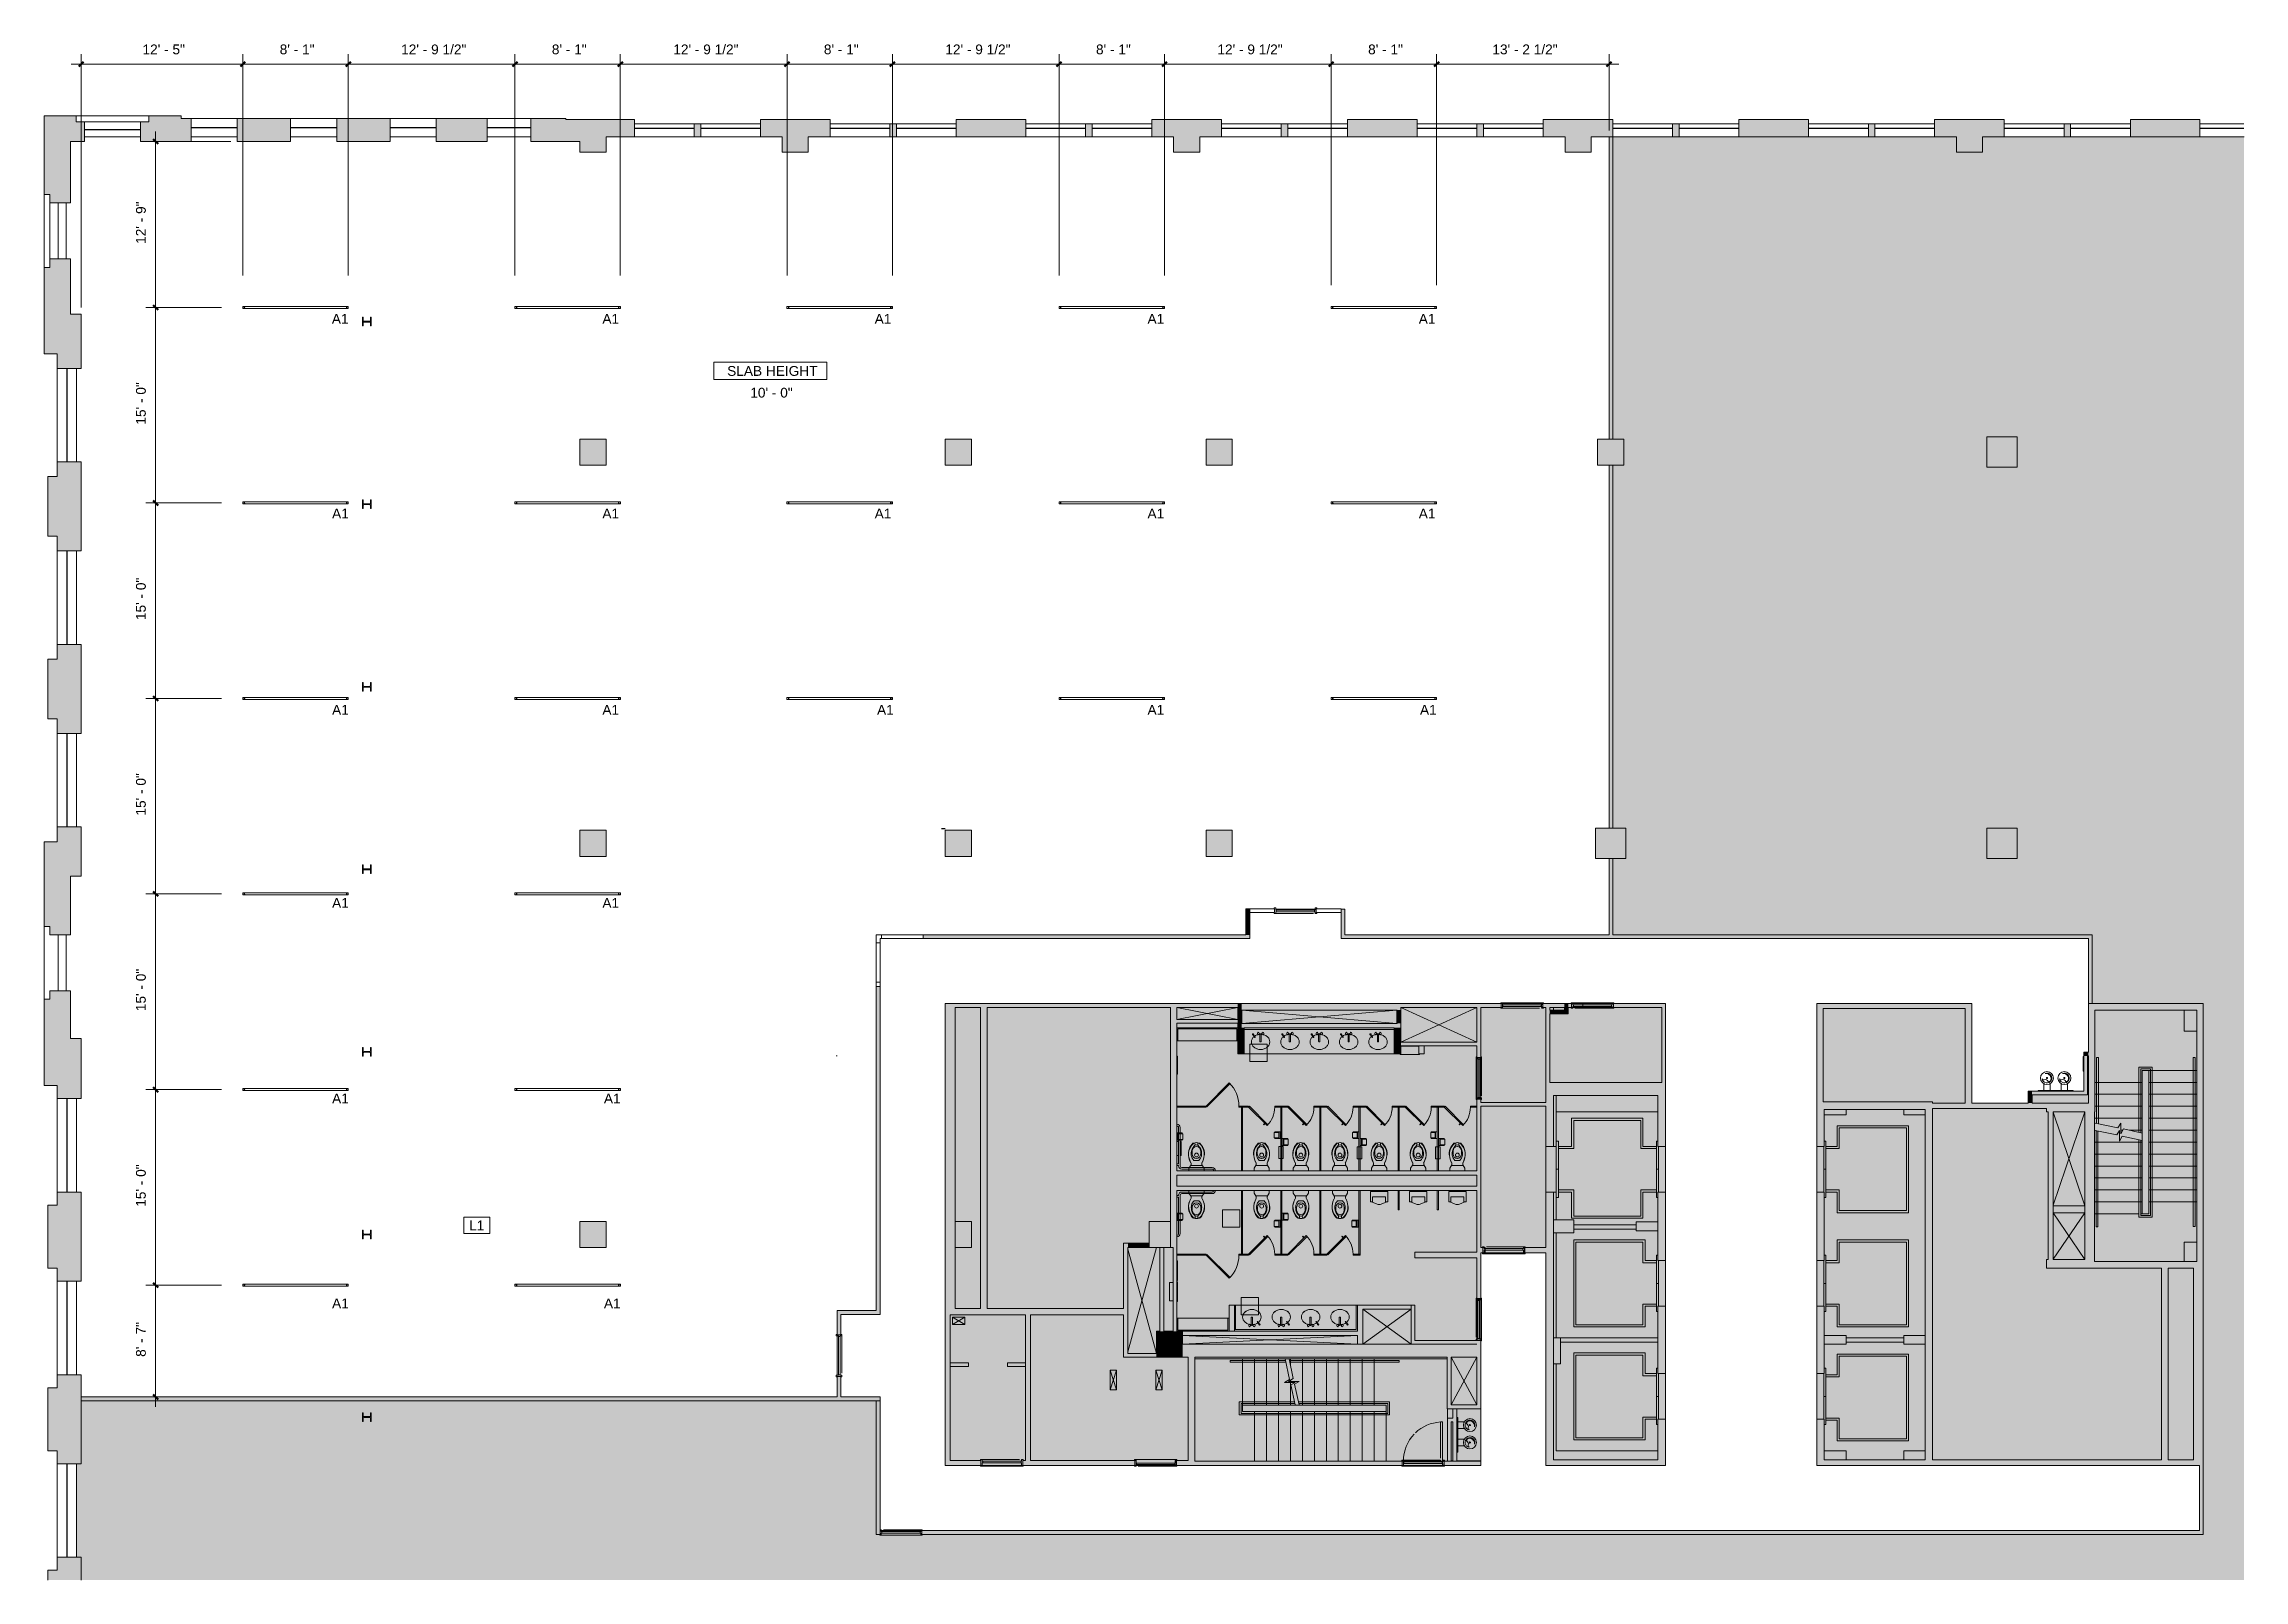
# Model space of a CAD drawing. Header units: inches. Extents: x 0 to 2024, y 708 to 2121.
import ezdxf

# ---------------------------------------------------------------- set-up
doc = ezdxf.new("R2010")
doc.units = ezdxf.units.IN
doc.header["$MEASUREMENT"] = 0
for name, color, linetype, lineweight in [('A-ANNO-DIMS', 211, 'Continuous', 9), ('A-ANNO-DIMS-96', 211, 'Continuous', 9), ('A-ANNO-KEYN', 231, 'Continuous', 9), ('A-CLNG', 13, 'Continuous', 13), ('A-DETL', 90, 'Continuous', 9), ('A-DETL-GENF', 92, 'Continuous', 9), ('A-DOOR', 31, 'Continuous', 13), ('A-WALL', 113, 'Continuous', 13), ('A-WALL-PATT', 111, 'Continuous', 13), ('B-CL', 7, 'Continuous', 9), ('CORE', 7, 'Continuous', 9), ('CORRIDOR', 7, 'Continuous', 9), ('E-LITE-EQPM', 33, 'Continuous', 9), ('E-LITE-EQPM-IDEN', 33, 'Continuous', 9), ('G-ANNO-TEXT', 231, 'Continuous', 9), ('I-WALL', 2, 'Continuous', 13), ('Victor Bldg - 6th Floor_LINK_dwg', 8, 'Continuous', 9), ('WINDOWS', 7, 'Continuous', 9), ('WINDOWS SILL', 7, 'Continuous', 9)]:
    doc.layers.add(name, color=color, linetype=linetype, lineweight=lineweight)
doc.styles.add('Arial', font='arial.ttf', dxfattribs={"height": 9})
doc.styles.add('Swis721 Lt BT', font='swissl.ttf', dxfattribs={"height": 9})
doc.dimstyles.new('OTJ_-_3_32__Linear__1_2__Tolerance', dxfattribs={"dimscale": 12, "dimtxt": 9.497835, "dimasz": 0.375, "dimexe": 0.75, "dimexo": 0.5, "dimgap": 0.5, "dimtad": 1, "dimdec": 1, "dimrnd": 0.5, "dimzin": 3, "dimdsep": 46, "dimlunit": 4, "dimtxsty": 'Swis721 Lt BT', "dimblk1": 'OBLIQUE', "dimblk2": 'OBLIQUE', "dimsah": 1, "dimcen": 0.09, "dimdle": 0.75, "dimazin": 0, "dimtfac": 1, "dimtdec": 4, "dimtix": 1, "dimtmove": 0, "dimatfit": 3, "dimfxl": 1, "dimtvp": 1, "dimfrac": 2, "dimtolj": 1, "dimtzin": 0, "dimarcsym": 2})

msp = doc.modelspace()

# ---------------------------------------------------------------- texts
at = {"layer": 'A-ANNO-KEYN', "insert": (391.02, 1038.38), "char_height": 9, "width": 16.968, "attachment_point": 1, "style": 'Arial'}
msp.add_mtext('L1', dxfattribs=at)
at = {"layer": 'E-LITE-EQPM-IDEN', "char_height": 9, "width": 18.786, "attachment_point": 1, "style": 'Arial'}
for insert in [(264.74, 1872.65), (513.59, 1872.65), (764.03, 1872.65), (1014.98, 1872.65), (1264.47, 1872.65), (264.97, 1693.47), (513.59, 1693.47), (764.03, 1693.47), (1014.98, 1693.47), (1264.47, 1693.47), (264.97, 1512.83), (513.59, 1512.83), (766.22, 1512.83), (1014.98, 1512.83), (1265.61, 1512.83), (264.97, 1335.14), (513.59, 1335.14), (264.97, 1155.17), (515.01, 1155.17), (264.97, 966.59), (515.01, 966.59)]:
    msp.add_mtext('A1', dxfattribs=dict(at, insert=insert))
at = {"layer": 'G-ANNO-TEXT', "color": 7, "char_height": 9, "attachment_point": 1, "style": 'Swis721 Lt BT'}
for s, insert, width in [('SLAB HEIGHT', (628.36, 1824.68), 95.748), ('10\' - 0"', (649.61, 1804.68), 44.541)]:
    msp.add_mtext(s, dxfattribs=dict(at, insert=insert, width=width))

# ---------------------------------------------------------------- blocks, each defined once
blk = doc.blocks.new('Door - Single - Solid Door-7003418-Level 06  RCP')
at = {"layer": 'A-DOOR'}
h = blk.add_hatch(color=250, dxfattribs=at)
h.paths.add_polyline_path([(22.1, -3.2), (23.6, -3.2), (23.6, -2.4), (23.2, -2.4), (23.2, 2.6), (23.6, 2.6), (23.6, 3.3), (22.1, 3.3), (22.1, 1.8), (21.6, 1.8), (21.6, 0.3), (22.1, 0.3), (22.1, -2.4)], flags=0)
h.paths.add_polyline_path([(-15.6, -3.2), (-14.1, -3.2), (-14.1, 0.3), (-13.6, 0.3), (-13.6, 1.8), (-14.1, 1.8), (-14.1, 3.3), (-15.6, 3.3), (-15.6, 2.6), (-15.3, 2.6), (-15.3, -2.4), (-15.6, -2.4), (-15.6, -2.7)], flags=0)
at = {"layer": 'A-DOOR', "color": 8, "lineweight": 20}
for p, q in [((-15.6, 2.6), (-15.6, 3.3)), ((-15.6, 3.3), (-14.1, 3.3)), ((-14.1, 3.3), (-14.1, 1.8)), ((-14.1, 1.8), (-13.6, 1.8)), ((-13.6, 0.3), (-14.1, 0.3)), ((-14.1, 0.3), (-14.1, -3.2)), ((-13.6, 1.8), (-13.6, 0.3)), ((21.6, 0.3), (21.6, 1.8)), ((21.6, 1.8), (22.1, 1.8)), ((22.1, 0.3), (21.6, 0.3)), ((22.1, 1.8), (22.1, 3.3)), ((22.1, 3.3), (23.6, 3.3)), ((22.1, -3.2), (22.1, 0.3)), ((23.6, 3.3), (23.6, 2.6)), ((-15.6, -3.2), (-15.6, -2.4)), ((-14.1, -3.2), (-15.6, -3.2)), ((23.6, -3.2), (22.1, -3.2)), ((23.6, -2.4), (23.6, -3.2))]:
    blk.add_line(p, q, dxfattribs=at)
at = {"layer": 'A-DOOR', "lineweight": 9}
for p, q in [((-14.1, 3.3), (-14, 3.3)), ((-13.6, 1.8), (21.6, 1.8)), ((-13.6, 0.3), (21.6, 0.3)), ((-12.1, 3.3), (22.1, 3.3)), ((-14.1, -3.2), (22.1, -3.2))]:
    blk.add_line(p, q, dxfattribs=at)
blk = doc.blocks.new('Door - Single - Solid Door-7003409-Level 06  RCP')
at = {"layer": 'A-DOOR'}
h = blk.add_hatch(color=250, dxfattribs=at)
h.paths.add_polyline_path([(-15.6, 1.7), (-15.3, 1.7), (-15.3, -1.8), (-15.6, -1.8), (-15.6, -2.6), (-14.1, -2.6), (-14.1, -1.1), (-13.6, -1.1), (-13.6, 0.4), (-14.1, 0.4), (-14.1, 2.4), (-15.6, 2.4), (-15.6, 2.1)], flags=0)
h.paths.add_polyline_path([(21.6, -0.8), (21.6, -1.1), (22.1, -1.1), (22.1, -2.6), (23.6, -2.6), (23.6, -1.8), (23.2, -1.8), (23.2, 1.7), (23.6, 1.7), (23.6, 2.4), (22.1, 2.4), (22.1, 0.4), (21.6, 0.4)], flags=0)
at = {"layer": 'A-DOOR', "color": 8, "lineweight": 20}
for p, q in [((-14.1, 2.4), (-15.6, 2.4)), ((-15.6, 2.4), (-15.6, 1.7)), ((-14.1, 0.4), (-14.1, 2.4)), ((-13.6, 0.4), (-14.1, 0.4)), ((-13.6, -1.1), (-13.6, 0.4)), ((21.6, 0.4), (21.6, -1.1)), ((22.1, 0.4), (21.6, 0.4)), ((22.1, 2.4), (22.1, 0.4)), ((23.6, 2.4), (22.1, 2.4)), ((23.6, 1.7), (23.6, 2.4)), ((-15.6, -1.8), (-15.6, -2.6)), ((-15.6, -2.6), (-14.1, -2.6)), ((-14.1, -1.1), (-13.6, -1.1)), ((-14.1, -2.6), (-14.1, -1.1)), ((21.6, -1.1), (22.1, -1.1)), ((22.1, -1.1), (22.1, -2.6)), ((22.1, -2.6), (23.6, -2.6)), ((23.6, -2.6), (23.6, -1.8))]:
    blk.add_line(p, q, dxfattribs=at)
at = {"layer": 'A-DOOR', "lineweight": 9}
for p, q in [((-14.1, 2.4), (22.1, 2.4)), ((-13.6, 0.4), (21.6, 0.4)), ((-14.1, -2.6), (-14, -2.6)), ((-13.6, -1.1), (21.6, -1.1)), ((-12.1, -2.6), (22.1, -2.6))]:
    blk.add_line(p, q, dxfattribs=at)
blk = doc.blocks.new('Door - Single - Solid Door-7003412-Level 06  RCP')
at = {"layer": 'A-DOOR'}
h = blk.add_hatch(color=250, dxfattribs=at)
h.paths.add_polyline_path([(-15.3, 2.6), (-15.6, 2.6), (-15.6, 1.8), (-15.3, 1.8), (-15.3, -1.7), (-15.6, -1.7), (-15.6, -2.4), (-14.1, -2.4), (-14.1, -0.4), (-13.6, -0.4), (-13.6, 1.1), (-14.1, 1.1), (-14.1, 2.6), (-14.8, 2.6)], flags=0)
h.paths.add_polyline_path([(22.1, 2.6), (22.1, 1.1), (21.6, 1.1), (21.6, -0.4), (22.1, -0.4), (22.1, -2.4), (23.6, -2.4), (23.6, -1.7), (23.2, -1.7), (23.2, 1.8), (23.6, 1.8), (23.6, 2.6), (23.2, 2.6)], flags=0)
at = {"layer": 'A-DOOR', "color": 8, "lineweight": 20}
for p, q in [((-15.6, 1.8), (-15.6, 2.6)), ((-15.6, 2.6), (-14.1, 2.6)), ((-14.1, 2.6), (-14.1, 1.1)), ((-14.1, 1.1), (-13.6, 1.1)), ((-13.6, 1.1), (-13.6, -0.4)), ((21.6, -0.4), (21.6, 1.1)), ((21.6, 1.1), (22.1, 1.1)), ((22.1, 1.1), (22.1, 2.6)), ((22.1, 2.6), (23.6, 2.6)), ((23.6, 2.6), (23.6, 1.8)), ((-15.6, -2.4), (-15.6, -1.7)), ((-14.1, -2.4), (-15.6, -2.4)), ((-13.6, -0.4), (-14.1, -0.4)), ((-14.1, -0.4), (-14.1, -2.4)), ((22.1, -0.4), (21.6, -0.4)), ((22.1, -2.4), (22.1, -0.4)), ((23.6, -2.4), (22.1, -2.4)), ((23.6, -1.7), (23.6, -2.4))]:
    blk.add_line(p, q, dxfattribs=at)
at = {"layer": 'A-DOOR', "lineweight": 9}
for p, q in [((-14.1, 2.6), (-14, 2.6)), ((-13.6, 1.1), (21.6, 1.1)), ((-12.1, 2.6), (22.1, 2.6)), ((-14.1, -2.4), (22.1, -2.4)), ((-13.6, -0.4), (21.6, -0.4))]:
    blk.add_line(p, q, dxfattribs=at)
blk = doc.blocks.new('Door - Single - Solid Door-V1-Level 06  RCP')
at = {"layer": 'A-DOOR'}
h = blk.add_hatch(color=250, dxfattribs=at)
h.paths.add_polyline_path([(-15.6, -2.1), (-15.6, -2.4), (-14.1, -2.4), (-14.1, -0.4), (-13.6, -0.4), (-13.6, 1.1), (-14.1, 1.1), (-14.1, 2.6), (-15.3, 2.6), (-15.3, -1.7), (-15.6, -1.7)], flags=0)
h.paths.add_polyline_path([(21.6, -0.4), (22.1, -0.4), (22.1, -2.4), (23.6, -2.4), (23.6, -1.7), (23.2, -1.7), (23.2, 1.8), (23.6, 1.8), (23.6, 2.6), (22.1, 2.6), (22.1, 1.1), (21.6, 1.1), (21.6, 0.8)], flags=0)
at = {"layer": 'A-DOOR', "color": 8, "lineweight": 20}
for p, q in [((-15.3, 2.6), (-14.1, 2.6)), ((-14.1, 2.6), (-14.1, 1.1)), ((-14.1, 1.1), (-13.6, 1.1)), ((-13.6, 1.1), (-13.6, -0.4)), ((21.6, -0.4), (21.6, 1.1)), ((21.6, 1.1), (22.1, 1.1)), ((22.1, 1.1), (22.1, 2.6)), ((22.1, 2.6), (23.6, 2.6)), ((23.6, 2.6), (23.6, 1.8)), ((-15.6, -2.4), (-15.6, -1.7)), ((-14.1, -2.4), (-15.6, -2.4)), ((-13.6, -0.4), (-14.1, -0.4)), ((-14.1, -0.4), (-14.1, -2.4)), ((22.1, -0.4), (21.6, -0.4)), ((22.1, -2.4), (22.1, -0.4)), ((23.6, -2.4), (22.1, -2.4)), ((23.6, -1.7), (23.6, -2.4))]:
    blk.add_line(p, q, dxfattribs=at)
at = {"layer": 'A-DOOR', "lineweight": 9}
for p, q in [((-14.1, 2.6), (-14, 2.6)), ((-13.6, 1.1), (21.6, 1.1)), ((-12.1, 2.6), (22.1, 2.6)), ((-14.1, -2.4), (22.1, -2.4)), ((-13.6, -0.4), (21.6, -0.4))]:
    blk.add_line(p, q, dxfattribs=at)
blk = doc.blocks.new('Door - Single - Solid Door-7003421-Level 06  RCP')
at = {"layer": 'A-DOOR'}
h = blk.add_hatch(color=250, dxfattribs=at)
h.paths.add_polyline_path([(-14.1, 2.7), (-15.6, 2.7), (-15.6, 1.9), (-15.3, 1.9), (-15.3, -2.1), (-15.6, -2.1), (-15.6, -2.8), (-14.1, -2.8), (-14.1, -1.3), (-13.6, -1.3), (-13.6, 0.2), (-14.1, 0.2), (-14.1, 1.9)], flags=0)
h.paths.add_polyline_path([(23.2, 2.7), (22.1, 2.7), (22.1, 0.2), (21.6, 0.2), (21.6, -1.3), (22.1, -1.3), (22.1, -2.8), (23.6, -2.8), (23.6, -2.1), (23.2, -2.1), (23.2, 1.9), (23.6, 1.9), (23.6, 2.7), (23.3, 2.7)], flags=0)
at = {"layer": 'A-DOOR', "color": 8, "lineweight": 20}
for p, q in [((-14.1, 2.7), (-15.6, 2.7)), ((-15.6, 2.7), (-15.6, 1.9)), ((-14.1, 0.2), (-14.1, 2.7)), ((-13.6, 0.2), (-14.1, 0.2)), ((-13.6, -1.3), (-13.6, 0.2)), ((21.6, 0.2), (21.6, -1.3)), ((22.1, 0.2), (21.6, 0.2)), ((22.1, 2.7), (22.1, 0.2)), ((23.6, 2.7), (22.1, 2.7)), ((23.6, 1.9), (23.6, 2.7)), ((-15.6, -2.1), (-15.6, -2.8)), ((-15.6, -2.8), (-14.1, -2.8)), ((-14.1, -1.3), (-13.6, -1.3)), ((-14.1, -2.8), (-14.1, -1.3)), ((21.6, -1.3), (22.1, -1.3)), ((22.1, -1.3), (22.1, -2.8)), ((22.1, -2.8), (23.6, -2.8)), ((23.6, -2.8), (23.6, -2.1))]:
    blk.add_line(p, q, dxfattribs=at)
at = {"layer": 'A-DOOR', "lineweight": 9}
for p, q in [((-14.1, 2.7), (22.1, 2.7)), ((-13.6, 0.2), (21.6, 0.2)), ((-14.1, -2.8), (-14, -2.8)), ((-13.6, -1.3), (21.6, -1.3)), ((-12.1, -2.8), (22.1, -2.8))]:
    blk.add_line(p, q, dxfattribs=at)
blk = doc.blocks.new('Door - Single - Solid Door-7003415-Level 06  RCP')
at = {"layer": 'A-DOOR'}
h = blk.add_hatch(color=250, dxfattribs=at)
h.paths.add_polyline_path([(23, 3), (22.1, 3), (22.1, -0.2), (21.6, -0.2), (21.6, -1.7), (22.1, -1.7), (22.1, -3.2), (23.6, -3.2), (23.6, -2.4), (23.2, -2.4), (23.2, 2.2), (23.6, 2.2), (23.6, 3), (23.2, 3)], flags=0)
h.paths.add_polyline_path([(-14.1, 3), (-15.6, 3), (-15.6, 2.2), (-15.3, 2.2), (-15.3, -2.4), (-15.6, -2.4), (-15.6, -3.2), (-14.1, -3.2), (-14.1, -1.7), (-13.6, -1.7), (-13.6, -0.2), (-14.1, -0.2), (-14.1, 2.2)], flags=0)
at = {"layer": 'A-DOOR', "color": 8, "lineweight": 20}
for p, q in [((-14.1, 3), (-15.6, 3)), ((-15.6, 3), (-15.6, 2.2)), ((-14.1, -0.2), (-14.1, 3)), ((22.1, 3), (22.1, -0.2)), ((23.6, 3), (22.1, 3)), ((23.6, 2.2), (23.6, 3)), ((-15.6, -2.4), (-15.6, -3.2)), ((-15.6, -3.2), (-14.1, -3.2)), ((-13.6, -0.2), (-14.1, -0.2)), ((-14.1, -1.7), (-13.6, -1.7)), ((-14.1, -3.2), (-14.1, -1.7)), ((-13.6, -1.7), (-13.6, -0.2)), ((21.6, -0.2), (21.6, -1.7)), ((22.1, -0.2), (21.6, -0.2)), ((21.6, -1.7), (22.1, -1.7)), ((22.1, -1.7), (22.1, -3.2)), ((22.1, -3.2), (23.6, -3.2)), ((23.6, -3.2), (23.6, -2.4))]:
    blk.add_line(p, q, dxfattribs=at)
at = {"layer": 'A-DOOR', "lineweight": 9}
for p, q in [((-14.1, 3), (22.1, 3)), ((-14.1, -3.2), (-14, -3.2)), ((-13.6, -0.2), (21.6, -0.2)), ((-13.6, -1.7), (21.6, -1.7)), ((-12.1, -3.2), (22.1, -3.2))]:
    blk.add_line(p, q, dxfattribs=at)
blk = doc.blocks.new('Door - Single - Solid Door-V2-Level 06  RCP')
at = {"layer": 'A-DOOR'}
h = blk.add_hatch(color=250, dxfattribs=at)
h.paths.add_polyline_path([(23.6, -3.2), (23.6, -2.4), (23.2, -2.4), (23.2, 2.2), (23.6, 2.2), (23.6, 3), (22.1, 3), (22.1, -0.2), (21.6, -0.2), (21.6, -1.7), (22.1, -1.7), (22.1, -3.2), (23.2, -3.2)], flags=0)
h.paths.add_polyline_path([(-15.3, -3.2), (-14.1, -3.2), (-14.1, -1.7), (-13.6, -1.7), (-13.6, -0.2), (-14.1, -0.2), (-14.1, 3), (-15.6, 3), (-15.6, 2.2), (-15.3, 2.2), (-15.3, -2.4), (-15.6, -2.4), (-15.6, -3.2)], flags=0)
at = {"layer": 'A-DOOR', "color": 8, "lineweight": 20}
for p, q in [((-14.1, 3), (-15.6, 3)), ((-15.6, 3), (-15.6, 2.2)), ((-14.1, -0.2), (-14.1, 3)), ((22.1, 3), (22.1, -0.2)), ((23.6, 3), (22.1, 3)), ((23.6, 2.2), (23.6, 3)), ((-15.6, -2.4), (-15.6, -3.2)), ((-15.6, -3.2), (-14.1, -3.2)), ((-13.6, -0.2), (-14.1, -0.2)), ((-14.1, -1.7), (-13.6, -1.7)), ((-14.1, -3.2), (-14.1, -1.7)), ((-13.6, -1.7), (-13.6, -0.2)), ((21.6, -0.2), (21.6, -1.7)), ((22.1, -0.2), (21.6, -0.2)), ((21.6, -1.7), (22.1, -1.7)), ((22.1, -1.7), (22.1, -3.2)), ((22.1, -3.2), (23.6, -3.2)), ((23.6, -3.2), (23.6, -2.4))]:
    blk.add_line(p, q, dxfattribs=at)
at = {"layer": 'A-DOOR', "lineweight": 9}
for p, q in [((-14.1, 3), (22.1, 3)), ((-14.1, -3.2), (-14, -3.2)), ((-13.6, -0.2), (21.6, -0.2)), ((-13.6, -1.7), (21.6, -1.7)), ((-12.1, -3.2), (22.1, -3.2))]:
    blk.add_line(p, q, dxfattribs=at)
blk = doc.blocks.new('Door - Single - Solid Door-V3-Level 06  RCP')
at = {"layer": 'A-DOOR'}
h = blk.add_hatch(color=250, dxfattribs=at)
h.paths.add_polyline_path([(23.2, -2.4), (23.6, -2.4), (23.6, -1.7), (23.2, -1.7), (23.2, 1.8), (23.6, 1.8), (23.6, 2.6), (22.1, 2.6), (22.1, 1.1), (21.6, 1.1), (21.6, -0.4), (22.1, -0.4), (22.1, -2.4)], flags=0)
h.paths.add_polyline_path([(-15.3, -2.4), (-14.1, -2.4), (-14.1, -0.4), (-13.6, -0.4), (-13.6, 1.1), (-14.1, 1.1), (-14.1, 2.6), (-15.3, 2.6), (-15.3, -1.7), (-15.6, -1.7), (-15.6, -2.4)], flags=0)
at = {"layer": 'A-DOOR', "color": 8, "lineweight": 20}
for p, q in [((-15.3, 2.6), (-14.1, 2.6)), ((-14.1, 2.6), (-14.1, 1.1)), ((-14.1, 1.1), (-13.6, 1.1)), ((-13.6, 1.1), (-13.6, -0.4)), ((21.6, -0.4), (21.6, 1.1)), ((21.6, 1.1), (22.1, 1.1)), ((22.1, 1.1), (22.1, 2.6)), ((22.1, 2.6), (23.6, 2.6)), ((23.6, 2.6), (23.6, 1.8)), ((-15.6, -2.4), (-15.6, -1.7)), ((-14.1, -2.4), (-15.6, -2.4)), ((-13.6, -0.4), (-14.1, -0.4)), ((-14.1, -0.4), (-14.1, -2.4)), ((22.1, -0.4), (21.6, -0.4)), ((22.1, -2.4), (22.1, -0.4)), ((23.6, -2.4), (22.1, -2.4)), ((23.6, -1.7), (23.6, -2.4))]:
    blk.add_line(p, q, dxfattribs=at)
at = {"layer": 'A-DOOR', "lineweight": 9}
for p, q in [((-14.1, 2.6), (-14, 2.6)), ((-13.6, 1.1), (21.6, 1.1)), ((-12.1, 2.6), (22.1, 2.6)), ((-14.1, -2.4), (22.1, -2.4)), ((-13.6, -0.4), (21.6, -0.4))]:
    blk.add_line(p, q, dxfattribs=at)
blk = doc.blocks.new('Door - Single - Solid Door-V4-Level 06  RCP')
at = {"layer": 'A-DOOR'}
h = blk.add_hatch(color=250, dxfattribs=at)
h.paths.add_polyline_path([(-15.6, 2.4), (-15.6, 1.7), (-15.3, 1.7), (-15.3, -1.8), (-15.6, -1.8), (-15.6, -2.6), (-14.1, -2.6), (-14.1, -1.1), (-13.6, -1.1), (-13.6, 0.4), (-14.1, 0.4), (-14.1, 2.4), (-15.3, 2.4)], flags=0)
h.paths.add_polyline_path([(21.6, -1.1), (22.1, -1.1), (22.1, -2.6), (23.6, -2.6), (23.6, -1.8), (23.2, -1.8), (23.2, 1.7), (23.6, 1.7), (23.6, 2.4), (22.1, 2.4), (22.1, 0.4), (21.6, 0.4), (21.6, -0.8)], flags=0)
at = {"layer": 'A-DOOR', "color": 8, "lineweight": 20}
for p, q in [((-14.1, 2.4), (-15.6, 2.4)), ((-15.6, 2.4), (-15.6, 1.7)), ((-14.1, 0.4), (-14.1, 2.4)), ((-13.6, 0.4), (-14.1, 0.4)), ((-13.6, -1.1), (-13.6, 0.4)), ((21.6, 0.4), (21.6, -1.1)), ((22.1, 0.4), (21.6, 0.4)), ((22.1, 2.4), (22.1, 0.4)), ((23.6, 2.4), (22.1, 2.4)), ((23.6, 1.7), (23.6, 2.4)), ((-15.6, -1.8), (-15.6, -2.6)), ((-15.6, -2.6), (-14.1, -2.6)), ((-14.1, -1.1), (-13.6, -1.1)), ((-14.1, -2.6), (-14.1, -1.1)), ((21.6, -1.1), (22.1, -1.1)), ((22.1, -1.1), (22.1, -2.6)), ((22.1, -2.6), (23.6, -2.6)), ((23.6, -2.6), (23.6, -1.8))]:
    blk.add_line(p, q, dxfattribs=at)
at = {"layer": 'A-DOOR', "lineweight": 9}
for p, q in [((-13.6, 0.4), (21.6, 0.4)), ((-14.1, -2.6), (-14, -2.6)), ((-13.6, -1.1), (21.6, -1.1)), ((-12.1, -2.6), (22.1, -2.6))]:
    blk.add_line(p, q, dxfattribs=at)
blk = doc.blocks.new('Door - Single - Solid Door-V5-Level 06  RCP')
at = {"layer": 'A-DOOR'}
h = blk.add_hatch(color=250, dxfattribs=at)
h.paths.add_polyline_path([(22.1, -2.6), (23.6, -2.6), (23.6, -1.8), (23.2, -1.8), (23.2, 1.7), (23.6, 1.7), (23.6, 2.4), (22.1, 2.4), (22.1, 0.4), (21.6, 0.4), (21.6, -1.1), (22.1, -1.1), (22.1, -1.8)], flags=0)
h.paths.add_polyline_path([(-15.3, -2.6), (-14.1, -2.6), (-14.1, -1.1), (-13.6, -1.1), (-13.6, 0.4), (-14.1, 0.4), (-14.1, 2.4), (-15.6, 2.4), (-15.6, 1.7), (-15.3, 1.7), (-15.3, -1.8), (-15.6, -1.8), (-15.6, -2.6)], flags=0)
at = {"layer": 'A-DOOR', "color": 8, "lineweight": 20}
for p, q in [((-14.1, 2.4), (-15.6, 2.4)), ((-15.6, 2.4), (-15.6, 1.7)), ((-14.1, 0.4), (-14.1, 2.4)), ((-13.6, 0.4), (-14.1, 0.4)), ((-13.6, -1.1), (-13.6, 0.4)), ((21.6, 0.4), (21.6, -1.1)), ((22.1, 0.4), (21.6, 0.4)), ((22.1, 2.4), (22.1, 0.4)), ((23.6, 2.4), (22.1, 2.4)), ((23.6, 1.7), (23.6, 2.4)), ((-15.6, -1.8), (-15.6, -2.6)), ((-15.6, -2.6), (-14.1, -2.6)), ((-14.1, -1.1), (-13.6, -1.1)), ((-14.1, -2.6), (-14.1, -1.1)), ((21.6, -1.1), (22.1, -1.1)), ((22.1, -1.1), (22.1, -2.6)), ((22.1, -2.6), (23.6, -2.6)), ((23.6, -2.6), (23.6, -1.8))]:
    blk.add_line(p, q, dxfattribs=at)
at = {"layer": 'A-DOOR', "lineweight": 9}
for p, q in [((-14.1, 2.4), (22.1, 2.4)), ((-13.6, 0.4), (21.6, 0.4)), ((-14.1, -2.6), (-14, -2.6)), ((-13.6, -1.1), (21.6, -1.1)), ((-12.1, -2.6), (22.1, -2.6))]:
    blk.add_line(p, q, dxfattribs=at)
blk = doc.blocks.new('Victor Bldg - 6th Floor_LINK_dwg_DRL36-6987491-Level 06  RCP')
at = {"layer": 'CORE'}
blk.add_line((0, 36), (0, 0.8), dxfattribs=at)
at = {"layer": 'CORE', "flags": 128}
for points in [[(-2, 2.8), (-2, 36), (0, 36)], [(-1.1, 0), (-2, 0), (-2, 0.9)], [(0, 0.7), (0, 0), (-0.7, 0)]]:
    blk.add_lwpolyline(points, dxfattribs=at)
at = {"layer": 'CORE'}
for start, end in [(136.2878, 180), (93.1798, 134.0968)]:
    blk.add_arc((0, 0), 36, start, end, dxfattribs=at)
blk = doc.blocks.new('Victor Bldg - 6th Floor_LINK_dwg_AH13F-6987492-Level 06  RCP')
at = {"layer": 'CORE'}
for p, q in [((1110.4, 949.1), (1110.4, 942.4)), ((1111.3, 949.5), (1110.7, 949.5)), ((1110.7, 941.9), (1111.3, 941.9)), ((1111.6, 942.4), (1111.6, 949.1))]:
    blk.add_line(p, q, dxfattribs=at)
for centre in [(1108.9, 941.7), (1113.1, 941.7)]:
    blk.add_ellipse(centre, major_axis=(0, 1.17), ratio=0.666667, dxfattribs=at)
for centre, start_param, end_param in [((1110.7, 949.1), 0, 1.570796), ((1110.7, 942.4), 1.570796, 3.141593), ((1111.3, 949.1), 4.712389, 6.283185), ((1111.3, 942.4), 3.141593, 4.712389)]:
    blk.add_ellipse(centre, major_axis=(0, 0.45), ratio=0.666667, start_param=start_param, end_param=end_param, dxfattribs=at)
blk = doc.blocks.new('Victor Bldg - 6th Floor_LINK_dwg_AH13F-6987493-Level 06  RCP')
at = {"layer": 'CORE'}
for p, q in [((1137.4, 949.1), (1137.4, 942.4)), ((1138.3, 949.5), (1137.7, 949.5)), ((1137.7, 941.9), (1138.3, 941.9)), ((1138.6, 942.4), (1138.6, 949.1))]:
    blk.add_line(p, q, dxfattribs=at)
for centre in [(1135.9, 941.7), (1140.1, 941.7)]:
    blk.add_ellipse(centre, major_axis=(0, 1.17), ratio=0.666667, dxfattribs=at)
for centre, start_param, end_param in [((1137.7, 949.1), 0, 1.570796), ((1137.7, 942.4), 1.570796, 3.141593), ((1138.3, 949.1), 4.712389, 6.283185), ((1138.3, 942.4), 3.141593, 4.712389)]:
    blk.add_ellipse(centre, major_axis=(0, 0.45), ratio=0.666667, start_param=start_param, end_param=end_param, dxfattribs=at)
blk = doc.blocks.new('Victor Bldg - 6th Floor_LINK_dwg_AH13F-6987494-Level 06  RCP')
at = {"layer": 'CORE'}
for p, q in [((1191.4, 949.1), (1191.4, 942.4)), ((1192.3, 949.5), (1191.7, 949.5)), ((1191.7, 941.9), (1192.3, 941.9)), ((1192.6, 942.4), (1192.6, 949.1))]:
    blk.add_line(p, q, dxfattribs=at)
for centre in [(1189.9, 941.7), (1194.1, 941.7)]:
    blk.add_ellipse(centre, major_axis=(0, 1.17), ratio=0.666667, dxfattribs=at)
for centre, start_param, end_param in [((1191.7, 949.1), 0, 1.570796), ((1191.7, 942.4), 1.570796, 3.141593), ((1192.3, 949.1), 4.712389, 6.283185), ((1192.3, 942.4), 3.141593, 4.712389)]:
    blk.add_ellipse(centre, major_axis=(0, 0.45), ratio=0.666667, start_param=start_param, end_param=end_param, dxfattribs=at)
blk = doc.blocks.new('Victor Bldg - 6th Floor_LINK_dwg_AH13F-6987495-Level 06  RCP')
at = {"layer": 'CORE'}
for p, q in [((1164.4, 949.1), (1164.4, 942.4)), ((1165.3, 949.5), (1164.7, 949.5)), ((1164.7, 941.9), (1165.3, 941.9)), ((1165.6, 942.4), (1165.6, 949.1))]:
    blk.add_line(p, q, dxfattribs=at)
for centre in [(1162.9, 941.7), (1167.1, 941.7)]:
    blk.add_ellipse(centre, major_axis=(0, 1.17), ratio=0.666667, dxfattribs=at)
for centre, start_param, end_param in [((1164.7, 949.1), 0, 1.570796), ((1164.7, 942.4), 1.570796, 3.141593), ((1165.3, 949.1), 4.712389, 6.283185), ((1165.3, 942.4), 3.141593, 4.712389)]:
    blk.add_ellipse(centre, major_axis=(0, 0.45), ratio=0.666667, start_param=start_param, end_param=end_param, dxfattribs=at)
blk = doc.blocks.new('Victor Bldg - 6th Floor_LINK_dwg_AH13F-6987496-Level 06  RCP')
at = {"layer": 'CORE'}
for p, q in [((1118.4, 1209.9), (1118.4, 1203.2)), ((1119.3, 1210.3), (1118.7, 1210.3)), ((1118.7, 1202.7), (1119.3, 1202.7)), ((1119.6, 1203.2), (1119.6, 1209.9))]:
    blk.add_line(p, q, dxfattribs=at)
for centre in [(1116.9, 1210.5), (1121.1, 1210.5)]:
    blk.add_ellipse(centre, major_axis=(0, 1.17), ratio=0.666667, dxfattribs=at)
for centre, start_param, end_param in [((1118.7, 1209.9), 0, 1.570796), ((1118.7, 1203.2), 1.570796, 3.141593), ((1119.3, 1209.9), 4.712389, 6.283185), ((1119.3, 1203.2), 3.141593, 4.712389)]:
    blk.add_ellipse(centre, major_axis=(0, 0.45), ratio=0.666667, start_param=start_param, end_param=end_param, dxfattribs=at)
blk = doc.blocks.new('Victor Bldg - 6th Floor_LINK_dwg_AH13F-6987497-Level 06  RCP')
at = {"layer": 'CORE'}
for p, q in [((1145.4, 1209.9), (1145.4, 1203.2)), ((1146.3, 1210.3), (1145.7, 1210.3)), ((1145.7, 1202.7), (1146.3, 1202.7)), ((1146.6, 1203.2), (1146.6, 1209.9))]:
    blk.add_line(p, q, dxfattribs=at)
for centre in [(1143.9, 1210.5), (1148.1, 1210.5)]:
    blk.add_ellipse(centre, major_axis=(0, 1.17), ratio=0.666667, dxfattribs=at)
for centre, start_param, end_param in [((1145.7, 1209.9), 0, 1.570796), ((1145.7, 1203.2), 1.570796, 3.141593), ((1146.3, 1209.9), 4.712389, 6.283185), ((1146.3, 1203.2), 3.141593, 4.712389)]:
    blk.add_ellipse(centre, major_axis=(0, 0.45), ratio=0.666667, start_param=start_param, end_param=end_param, dxfattribs=at)
blk = doc.blocks.new('Victor Bldg - 6th Floor_LINK_dwg_AH13F-6987498-Level 06  RCP')
at = {"layer": 'CORE'}
for p, q in [((1172.4, 1209.9), (1172.4, 1203.2)), ((1173.3, 1210.3), (1172.7, 1210.3)), ((1172.7, 1202.7), (1173.3, 1202.7)), ((1173.6, 1203.2), (1173.6, 1209.9))]:
    blk.add_line(p, q, dxfattribs=at)
for centre in [(1170.9, 1210.5), (1175.1, 1210.5)]:
    blk.add_ellipse(centre, major_axis=(0, 1.17), ratio=0.666667, dxfattribs=at)
for centre, start_param, end_param in [((1172.7, 1209.9), 0, 1.570796), ((1172.7, 1203.2), 1.570796, 3.141593), ((1173.3, 1209.9), 4.712389, 6.283185), ((1173.3, 1203.2), 3.141593, 4.712389)]:
    blk.add_ellipse(centre, major_axis=(0, 0.45), ratio=0.666667, start_param=start_param, end_param=end_param, dxfattribs=at)
blk = doc.blocks.new('Victor Bldg - 6th Floor_LINK_dwg_AH13F-6987499-Level 06  RCP')
at = {"layer": 'CORE'}
for p, q in [((1226.4, 1209.9), (1226.4, 1203.2)), ((1227.3, 1210.3), (1226.7, 1210.3)), ((1226.7, 1202.7), (1227.3, 1202.7)), ((1227.6, 1203.2), (1227.6, 1209.9))]:
    blk.add_line(p, q, dxfattribs=at)
for centre in [(1224.9, 1210.5), (1229.1, 1210.5)]:
    blk.add_ellipse(centre, major_axis=(0, 1.17), ratio=0.666667, dxfattribs=at)
for centre, start_param, end_param in [((1226.7, 1209.9), 0, 1.570796), ((1226.7, 1203.2), 1.570796, 3.141593), ((1227.3, 1209.9), 4.712389, 6.283185), ((1227.3, 1203.2), 3.141593, 4.712389)]:
    blk.add_ellipse(centre, major_axis=(0, 0.45), ratio=0.666667, start_param=start_param, end_param=end_param, dxfattribs=at)
blk = doc.blocks.new('Victor Bldg - 6th Floor_LINK_dwg_AH13F-6987500-Level 06  RCP')
at = {"layer": 'CORE'}
for p, q in [((1199.4, 1209.9), (1199.4, 1203.2)), ((1200.3, 1210.3), (1199.7, 1210.3)), ((1199.7, 1202.7), (1200.3, 1202.7)), ((1200.6, 1203.2), (1200.6, 1209.9))]:
    blk.add_line(p, q, dxfattribs=at)
for centre in [(1197.9, 1210.5), (1202.1, 1210.5)]:
    blk.add_ellipse(centre, major_axis=(0, 1.17), ratio=0.666667, dxfattribs=at)
for centre, start_param, end_param in [((1199.7, 1209.9), 0, 1.570796), ((1199.7, 1203.2), 1.570796, 3.141593), ((1200.3, 1209.9), 4.712389, 6.283185), ((1200.3, 1203.2), 3.141593, 4.712389)]:
    blk.add_ellipse(centre, major_axis=(0, 0.45), ratio=0.666667, start_param=start_param, end_param=end_param, dxfattribs=at)
blk = doc.blocks.new('Victor Bldg - 6th Floor_LINK_dwg_TOILETWP-6987501-Level 06  RCP')
at = {"layer": 'CORE', "flags": 128}
for points in [[(7.2, 5), (5.6, 5), (2.5, 7), (0, 7)], [(5.4, 5.1), (5, 5.1), (5, -5), (5.4, -5)], [(8.1, -5.5), (10.6, -6.4), (12.5, -6.9), (13.8, -7.2), (15, -7.3), (16.9, -7.3), (18.7, -7), (20.5, -6.4), (22.3, -5.6), (23.4, -4.8), (24.3, -4.1), (25.3, -3.2), (25.5, -2.3), (25.5, -2), (25.3, -1.5), (25, -1.3), (24.5, -1.2), (23.5, -1.3), (22.2, -2.5), (21.5, -3), (20, -3.9), (18.2, -4.5), (16.6, -4.7), (15.6, -4.8), (14.5, -4.7), (13.5, -4.5), (12.4, -4.1), (11.6, -3.7), (10.5, -2.9), (9.5, -2.2), (9.5, 2.3), (10.5, 3), (11.6, 3.8), (12.4, 4.2), (13.5, 4.6), (14.5, 4.8), (15.6, 4.9), (16.6, 4.8), (18.2, 4.6), (20, 4), (21.5, 3.1), (22.2, 2.6), (23.5, 1.4), (24.5, 1.3), (25, 1.4), (25.3, 1.6), (25.5, 2.1), (25.5, 2.4), (25.3, 3.3), (24.3, 4.2), (23.4, 4.9), (22.3, 5.7), (20.5, 6.5), (18.7, 7.1), (16.9, 7.4), (15, 7.4), (13.8, 7.3), (12.5, 7), (10.6, 6.5), (8.1, 5.6)], [(22.3, 0), (22, 1.6), (21.2, 2.8), (19.9, 3.6), (18.1, 4), (15.7, 4), (13.9, 3.6), (12.6, 2.8), (11.7, 1.5), (11.4, 0)], [(22.3, 0.1), (22, -1.5), (21.2, -2.7), (19.9, -3.5), (18.1, -3.9), (15.7, -3.9), (13.9, -3.5), (12.6, -2.7), (11.7, -1.4), (11.4, 0.1)], [(0, -7), (2.5, -7), (5.6, -5), (7.2, -5)]]:
    blk.add_lwpolyline(points, dxfattribs=at)
at = {"layer": 'CORE'}
blk.add_circle((14.5, 0), 1.77, dxfattribs=at)
for centre, radius, start, end in [((14.9, -6.8), 14.1, 40.8531, 122.7754), ((18.8, 0), 4.96, 344.4353, 16.8577), ((20, 0), 5.98, 335.3815, 23.3669), ((14.9, 6.8), 14, 236.9216, 318.7734)]:
    blk.add_arc(centre, radius, start, end, dxfattribs=at)
blk = doc.blocks.new('Victor Bldg - 6th Floor_LINK_dwg_AG131-6987502-Level 06  RCP')
at = {"layer": 'CORE'}
for p, q in [((1257, 1055.5), (1262.1, 1053.5)), ((1271, 1055.5), (1265.9, 1053.5))]:
    blk.add_line(p, q, dxfattribs=at)
at = {"layer": 'CORE', "flags": 128}
blk.add_lwpolyline([(1256, 1055.5), (1256, 1065.1), (1272, 1065.1), (1272, 1055.5), (1270, 1055.5), (1270, 1060.2), (1258, 1060.2), (1258, 1055.5)], close=True, dxfattribs=at)
at = {"layer": 'CORE'}
blk.add_ellipse((1264, 1056.1), major_axis=(4, 0), ratio=0.75, start_param=4.220783, end_param=5.203995, dxfattribs=at)
blk = doc.blocks.new('Victor Bldg - 6th Floor_LINK_dwg_AG131-6987503-Level 06  RCP')
at = {"layer": 'CORE'}
for p, q in [((1221, 1055.5), (1226.1, 1053.5)), ((1235, 1055.5), (1229.9, 1053.5))]:
    blk.add_line(p, q, dxfattribs=at)
at = {"layer": 'CORE', "flags": 128}
blk.add_lwpolyline([(1220, 1055.5), (1220, 1065.1), (1236, 1065.1), (1236, 1055.5), (1234, 1055.5), (1234, 1060.2), (1222, 1060.2), (1222, 1055.5)], close=True, dxfattribs=at)
at = {"layer": 'CORE'}
blk.add_ellipse((1228, 1056.1), major_axis=(4, 0), ratio=0.75, start_param=4.220783, end_param=5.203995, dxfattribs=at)
blk = doc.blocks.new('Victor Bldg - 6th Floor_LINK_dwg_AG131-6987504-Level 06  RCP')
at = {"layer": 'CORE'}
for p, q in [((1293, 1055.5), (1298.1, 1053.5)), ((1307, 1055.5), (1301.9, 1053.5))]:
    blk.add_line(p, q, dxfattribs=at)
at = {"layer": 'CORE', "flags": 128}
blk.add_lwpolyline([(1292, 1055.5), (1292, 1065.1), (1308, 1065.1), (1308, 1055.5), (1306, 1055.5), (1306, 1060.2), (1294, 1060.2), (1294, 1055.5)], close=True, dxfattribs=at)
at = {"layer": 'CORE'}
blk.add_ellipse((1300, 1056.1), major_axis=(4, 0), ratio=0.75, start_param=4.220783, end_param=5.203995, dxfattribs=at)
blk = doc.blocks.new('Victor Bldg - 6th Floor_LINK_dwg-6972721-Level 06  RCP')
at = {"layer": 'A-WALL-PATT', "color": 7, "lineweight": 9}
blk.add_line((728.7, 1189.9), (729.5, 1189.9), dxfattribs=at)
at = {"layer": 'B-CL'}
for p, q in [((1968.5, 1212.5), (1980, 1212.5)), ((1980, 1212.5), (1968.5, 1212.5)), ((1016.5, 1037.5), (1036, 1037.5)), ((1016.5, 1017.5), (1016.5, 1037.5)), ((1026.4, 1013.5), (1016.5, 1013.5)), ((1036, 1013.5), (1029.9, 1013.5)), ((1464.5, 1029), (1484.5, 1029)), ((1395, 930.5), (1388.5, 930.5)), ((1710.5, 924.5), (1730.1, 924.5)), ((1637.5, 826.5), (1657.5, 826.5)), ((1657.5, 826.5), (1657.5, 818))]:
    blk.add_line(p, q, dxfattribs=at)
at = {"layer": 'B-CL', "flags": 128}
blk.add_lwpolyline([(1968.5, 1232), (1968.5, 1212.5)], close=True, dxfattribs=at)
for points in [[(1657.5, 1140.5), (1657.5, 1135.5), (1637.5, 1135.5)], [(1730.1, 1135.5), (1710.5, 1135.5), (1710.5, 1140.5)], [(838, 1037.5), (853, 1037.5), (853, 1013.5), (838, 1013.5)], [(1388.5, 1027), (1407, 1027), (1407, 1039), (1388.5, 1039)], [(1484.5, 1037), (1464.5, 1037), (1464.5, 1029)], [(1980, 1018.5), (1968.5, 1018.5), (1968.5, 1000.5)], [(1968.5, 1000.5), (1968.5, 1018.5), (1980, 1018.5)], [(1637.5, 924.5), (1657.5, 924.5), (1657.5, 932.5), (1637.5, 932.5)], [(1730.1, 932.5), (1710.5, 932.5), (1710.5, 924.5)], [(1388.5, 906.5), (1395, 906.5), (1395, 930.5)], [(1710.5, 818), (1710.5, 826.5), (1730.1, 826.5)]]:
    blk.add_lwpolyline(points, dxfattribs=at)
at = {"layer": 'CORE'}
for p, q in [((269.2, 2052.5), (269.2, 2035.5)), ((269.4, 2031.4), (269.2, 2031.4)), ((299.7, 1865.9), (294.2, 1865.9)), ((294.2, 1865.2), (299.7, 1865.2)), ((299.7, 1697.9), (294.2, 1697.9)), ((294.2, 1697.2), (299.7, 1697.2)), ((299.7, 1529.9), (294.2, 1529.9)), ((294.2, 1529.2), (299.7, 1529.2)), ((299.7, 1361.9), (294.2, 1361.9)), ((294.2, 1361.2), (299.7, 1361.2)), ((1098, 1223.5), (1042, 1234.5)), ((1098, 1234.5), (1042, 1223.5)), ((1318, 1202.5), (1248, 1234.5)), ((1318, 1234.5), (1248.1, 1202.5)), ((1388.5, 1232), (1388.5, 1234.5)), ((1443.5, 1238), (1405, 1238)), ((1407, 1234.5), (1405, 1234.5)), ((1415.4, 1238), (1415.4, 1234.5)), ((1098, 1215.7), (1042, 1215.7)), ((1101.6, 1232), (1244.4, 1219.7)), ((1101.6, 1219.7), (1101.6, 1232)), ((1244.4, 1232), (1101.6, 1219.7)), ((1104, 1214.2), (1242, 1214.2)), ((1244.4, 1219.7), (1244.4, 1232)), ((299.7, 1193.9), (294.2, 1193.9)), ((1098, 1203.7), (1042, 1203.7)), ((294.2, 1193.2), (299.7, 1193.2)), ((1242, 1191.7), (1104, 1191.7)), ((1876.1, 1187.3), (1875.5, 1187.3)), ((1875.5, 1177.7), (1876.1, 1177.7)), ((1880.4, 1187.3), (1879.6, 1187.3)), ((1879.6, 1177.7), (1880.4, 1177.7)), ((1980, 1176.5), (1936, 1176.5)), ((1391, 1106.5), (1391, 1153.5)), ((1839.3, 1158), (1839.3, 1164.3)), ((1845.3, 1158), (1845.3, 1164.3)), ((1855.3, 1158), (1855.3, 1164.3)), ((1861.3, 1158), (1861.3, 1164.3)), ((1930, 1165.5), (1886.4, 1165.5)), ((1930, 1154.5), (1886.4, 1154.5)), ((1980, 1165.5), (1936, 1165.5)), ((1980, 1154.5), (1936, 1154.5)), ((1101.5, 1142.7), (1101.5, 1084.1)), ((1102.5, 1142.7), (1102.5, 1084.1)), ((1137.5, 1142.7), (1137.5, 1084.1)), ((1138.5, 1142.7), (1138.5, 1084.1)), ((1173.5, 1142.7), (1173.5, 1084.1)), ((1174.5, 1142.7), (1174.5, 1084.1)), ((1209.5, 1142.7), (1209.5, 1084.1)), ((1210.5, 1142.7), (1210.5, 1084.1)), ((1245.5, 1142.7), (1245.5, 1084.1)), ((1246.5, 1142.7), (1246.5, 1084.1)), ((1281.5, 1142.7), (1281.5, 1084.1)), ((1282.5, 1142.7), (1282.5, 1084.1)), ((1318, 1151), (1318, 1150)), ((1321.5, 1150), (1321.5, 1151)), ((1391, 1138.5), (1484.5, 1138.5)), ((1848.1, 1052.4), (1877, 1138.5)), ((1930, 1143.5), (1886.4, 1143.5)), ((1980, 1143.5), (1936, 1143.5)), ((1045, 1088.6), (1045, 1123.9)), ((1045, 1118.9), (1046.5, 1118.9)), ((1045, 1118.4), (1046.5, 1118.4)), ((1046.5, 1118.2), (1045, 1118.2)), ((1045, 1113), (1046.5, 1113)), ((1930, 1132.5), (1886, 1132.5)), ((1912.1, 1121.5), (1910.1, 1121.5)), ((1930, 1121.5), (1917.8, 1121.5)), ((1980, 1132.5), (1936, 1132.5)), ((1980, 1121.5), (1936, 1121.5)), ((1043.5, 1111), (1042, 1111)), ((1043.5, 1098.3), (1042, 1098.3)), ((1045, 1112.9), (1046.5, 1112.9)), ((1045, 1112.4), (1046.5, 1112.4)), ((1381.5, 1106.5), (1381.5, 1064.5)), ((1388.5, 1106.5), (1391, 1106.5)), ((1491.5, 1106.5), (1491.5, 1064.5)), ((1630.5, 1064.5), (1630.5, 1106.5)), ((1930, 1110.5), (1886, 1110.5)), ((1930, 1099.5), (1886, 1099.5)), ((1980, 1110.5), (1936, 1110.5)), ((1980, 1099.5), (1936, 1099.5)), ((1074.6, 1087.1), (1046.5, 1087.1)), ((1046.5, 1085.6), (1074.6, 1085.6)), ((1930, 1088.5), (1886, 1088.5)), ((1930, 1077.5), (1886, 1077.5)), ((1980, 1088.5), (1936, 1088.5)), ((1980, 1077.5), (1936, 1077.5)), ((1045, 1061.6), (1045, 1026.3)), ((1046.5, 1064.6), (1074.6, 1064.6)), ((1074.6, 1063.1), (1046.5, 1063.1)), ((1101.5, 1007.5), (1101.5, 1066.1)), ((1102.5, 1007.5), (1102.5, 1066.1)), ((1137.5, 1007.5), (1137.5, 1066.1)), ((1138.5, 1007.5), (1138.5, 1066.1)), ((1173.5, 1007.5), (1173.5, 1066.1)), ((1174.5, 1007.5), (1174.5, 1066.1)), ((1209.5, 1007.5), (1209.5, 1066.1)), ((1930, 1066.5), (1886, 1066.5)), ((1930, 1055.5), (1886, 1055.5)), ((1980, 1066.5), (1936, 1066.5)), ((1980, 1055.5), (1936, 1055.5)), ((1043.5, 1026.3), (1043.5, 1038.8)), ((1045, 1045), (1046.5, 1045)), ((1045, 1044.5), (1046.5, 1044.5)), ((1045, 1044.4), (1046.5, 1044.4)), ((1046.5, 1039.2), (1045, 1039.2)), ((1045, 1039), (1046.5, 1039)), ((1045, 1038.5), (1046.5, 1038.5)), ((1464.5, 1034.5), (1407, 1034.5)), ((1877, 1002.5), (1848.1, 1045.3)), ((1927, 1044.5), (1886, 1044.5)), ((299.7, 1025.9), (294.2, 1025.9)), ((294.2, 1025.1), (299.7, 1025.1)), ((1023.2, 1013.5), (997, 917.4)), ((997, 1012.1), (1023.2, 916)), ((1038.5, 1013.5), (1038.5, 936.5)), ((1391, 1027), (1391, 930.5)), ((1464.5, 1030.5), (1407, 1030.5)), ((1491.5, 1001.5), (1491.5, 959.5)), ((1630.5, 959.5), (1630.5, 1001.5)), ((1096, 960.5), (1096, 938)), ((1318, 965.6), (1318, 930.4)), ((846.9, 949.5), (835.7, 949.5)), ((1090, 948.5), (1042, 948.5)), ((1047.2, 936.5), (1090, 936.5)), ((1208, 924.5), (1047.2, 932.5)), ((1290.8, 911), (1058.5, 911)), ((1113.5, 868.5), (1113.5, 911)), ((1124.5, 868.5), (1124.5, 911)), ((1135.5, 868.5), (1135.5, 911)), ((1146.5, 904.9), (1146.5, 911)), ((1157.5, 868.5), (1157.5, 911)), ((1168.5, 868.5), (1168.5, 911)), ((1179.5, 868.5), (1179.5, 911)), ((1190.5, 868.5), (1190.5, 911)), ((1201.5, 868.5), (1201.5, 911)), ((1212.5, 868.5), (1212.5, 911)), ((1223.5, 868.5), (1223.5, 911)), ((1318, 912.5), (1294.3, 868.6)), ((1318, 868.6), (1294.3, 912.5)), ((1318, 928), (1318, 929.6)), ((1484.5, 930.5), (1395, 930.5)), ((1484.5, 926.5), (1395, 926.5)), ((1710.5, 930.5), (1657.5, 930.5)), ((1710.5, 926.5), (1657.5, 926.5)), ((980.5, 900.5), (986.5, 882.5)), ((1022.5, 900.5), (1028.5, 882.5)), ((1146.5, 890.3), (1146.5, 891.4)), ((1491.5, 855.5), (1491.5, 897.5)), ((1630.5, 855.5), (1630.5, 897.5)), ((1150.2, 871.6), (1099.4, 871.6)), ((1146.5, 868.5), (1146.5, 889.4)), ((299.7, 857.9), (294.2, 857.9)), ((294.2, 857.1), (299.7, 857.1)), ((1103.1, 862.5), (1102.5, 862.5)), ((1113.5, 817), (1113.5, 862.5)), ((1124.5, 817), (1124.5, 862.5)), ((1135.5, 817), (1135.5, 862.5)), ((1146.5, 817), (1146.5, 862.5)), ((1157.5, 817), (1157.5, 862.5)), ((1168.5, 817), (1168.5, 862.5)), ((1179.5, 817), (1179.5, 862.5)), ((1190.5, 817), (1190.5, 862.5)), ((1201.5, 817), (1201.5, 862.5)), ((1212.5, 817), (1212.5, 862.5)), ((1223.5, 817), (1223.5, 862.5)), ((1299.4, 865.1), (1299.4, 817.1)), ((1300.4, 853.1), (1306.7, 853.1)), ((1300.4, 847.1), (1306.7, 847.1)), ((1300.4, 837.1), (1306.7, 837.1)), ((1300.4, 831.1), (1306.7, 831.1)), ((1321.5, 817), (1321.5, 817.1))]:
    blk.add_line(p, q, dxfattribs=at)
at = {"layer": 'CORE', "flags": 128}
for points in [[(269.4, 2052.5), (269.2, 2052.5)], [(1109, 1184.7), (1125, 1184.7), (1125, 1200.7), (1109, 1200.7)], [(1113.8, 1206.8), (1111.9, 1209.5)], [(1114, 1207), (1112.2, 1209.6)], [(1140.8, 1206.8), (1138.9, 1209.5)], [(1141, 1207), (1139.2, 1209.6)], [(1167.8, 1206.8), (1165.9, 1209.5)], [(1168, 1207), (1166.2, 1209.6)], [(1194.8, 1206.8), (1192.9, 1209.5)], [(1195, 1207), (1193.2, 1209.6)], [(1221.8, 1206.8), (1219.9, 1209.5)], [(1222, 1207), (1220.2, 1209.6)], [(1265.3, 1191.7), (1265.3, 1191.2), (1247.3, 1191.2), (1247.3, 1191.7), (1247.3, 1191.2), (1265.3, 1191.2)], [(1978.5, 1188.5), (1976.9, 1188.5), (1976.9, 1032.9), (1978.5, 1032.9)], [(1108, 1143.7), (1099, 1143.7), (1099, 1142.7), (1108, 1142.7)], [(1132, 1143.7), (1144, 1143.7), (1144, 1142.7), (1132, 1142.7)], [(1161, 1125.8), (1161.7, 1126.5), (1144.7, 1143.5), (1144, 1142.7)], [(1197.7, 1126.5), (1197, 1125.8), (1180, 1142.7), (1180, 1143.7), (1168, 1143.7), (1168, 1142.7), (1180, 1142.7), (1180.7, 1143.5)], [(1204, 1143.7), (1216, 1143.7), (1216, 1142.7), (1216.7, 1143.5), (1233.7, 1126.5), (1233, 1125.8), (1216, 1142.7), (1204, 1142.7)], [(1240, 1143.7), (1240, 1142.7), (1252, 1142.7), (1269, 1125.8), (1269.7, 1126.5), (1252.7, 1143.5), (1252, 1142.7), (1252, 1143.7)], [(1305.7, 1126.5), (1305, 1125.8), (1288, 1142.7), (1276, 1142.7), (1276, 1143.7), (1288, 1143.7), (1288, 1142.7), (1288.7, 1143.5)], [(1131.5, 1119.5), (1135.7, 1119.5), (1135.7, 1114.4), (1131.5, 1114.4)], [(1132, 1113.7), (1137.4, 1113.7), (1137.4, 1120.1), (1132, 1120.1), (1132, 1119.6), (1136, 1119.6), (1136, 1114.2), (1132, 1114.2)], [(1144, 1113.7), (1138.6, 1113.7), (1138.6, 1107.4), (1144, 1107.4), (1144, 1107.9), (1139.9, 1107.9), (1139.9, 1113.2), (1144, 1113.2)], [(1144.5, 1108), (1140.3, 1108), (1140.3, 1113.1), (1144.5, 1113.1)], [(1203.5, 1119.5), (1207.7, 1119.5), (1207.7, 1114.4), (1203.5, 1114.4)], [(1204, 1113.7), (1209.4, 1113.7), (1209.4, 1120.1), (1204, 1120.1), (1204, 1119.6), (1208, 1119.6), (1208, 1114.2), (1204, 1114.2)], [(1216, 1113.7), (1210.6, 1113.7), (1210.6, 1107.4), (1216, 1107.4), (1216, 1107.9), (1211.9, 1107.9), (1211.9, 1113.2), (1216, 1113.2)], [(1216.5, 1108), (1212.3, 1108), (1212.3, 1113.1), (1216.5, 1113.1)], [(1275.5, 1119.5), (1279.7, 1119.5), (1279.7, 1114.4), (1275.5, 1114.4)], [(1276, 1113.7), (1281.4, 1113.7), (1281.4, 1120.1), (1276, 1120.1), (1276, 1119.6), (1280, 1119.6), (1280, 1114.2), (1276, 1114.2)], [(1288, 1113.7), (1282.6, 1113.7), (1282.6, 1107.4), (1288, 1107.4), (1288, 1107.9), (1283.9, 1107.9), (1283.9, 1113.2), (1288, 1113.2)], [(1288.5, 1108), (1284.3, 1108), (1284.3, 1113.1), (1288.5, 1113.1)], [(1393, 1064.5), (1393, 1106.5), (1405, 1106.5), (1405, 1132.5), (1470.7, 1132.5), (1470.7, 1106.5), (1483, 1106.5), (1483, 1064.5), (1470.7, 1064.5), (1470.7, 1040.5), (1405, 1040.5), (1405, 1064.5)], [(1393, 1066.5), (1393, 1104.5), (1407, 1104.5), (1407, 1130.5), (1468.7, 1130.5), (1468.7, 1104.5), (1483, 1104.5), (1483, 1066.5), (1468.7, 1066.5), (1468.7, 1042.5), (1407, 1042.5), (1407, 1066.5)], [(1715, 1125.5), (1649.3, 1125.5), (1649.3, 1106.5), (1639, 1106.5), (1639, 1064.5), (1649.3, 1064.5), (1649.3, 1045.5), (1715, 1045.5)], [(1713, 1123.5), (1651.3, 1123.5), (1651.3, 1104.5), (1639, 1104.5), (1639, 1066.5), (1651.3, 1066.5), (1651.3, 1047.5), (1713, 1047.5)], [(1135.8, 1095.5), (1135.8, 1106.5), (1139.9, 1106.5), (1139.9, 1095.5)], [(1207.9, 1095.2), (1207.9, 1106.2), (1212.1, 1106.2), (1212.1, 1095.2)], [(1279.9, 1095.2), (1279.9, 1106.2), (1284.1, 1106.2), (1284.1, 1095.2)], [(1391, 1111.5), (1393, 1111.5), (1393, 1085.5), (1391, 1085.5)], [(1391, 1059.5), (1393, 1059.5), (1393, 1085.5), (1391, 1085.5)], [(1084, 1032.1), (1084, 1048.1), (1100, 1048.1), (1100, 1032.1)], [(1131.5, 1032.9), (1135.7, 1032.9), (1135.7, 1038), (1131.5, 1038)], [(1132, 1038.6), (1137.3, 1038.6), (1137.3, 1032.3), (1132, 1032.3), (1132, 1032.8), (1136, 1032.8), (1136, 1038.1), (1132, 1038.1)], [(1144, 1038.6), (1138.7, 1038.6), (1138.7, 1045), (1144, 1045), (1144, 1044.5), (1140, 1044.5), (1140, 1039.1), (1144, 1039.1)], [(1144.5, 1044.4), (1140.3, 1044.4), (1140.3, 1039.3), (1144.5, 1039.3)], [(1202.8, 1032.9), (1207, 1032.9), (1207, 1038), (1202.8, 1038)], [(1203.3, 1038.6), (1208.7, 1038.6), (1208.7, 1032.3), (1203.3, 1032.3), (1203.3, 1032.8), (1207.4, 1032.8), (1207.4, 1038.1), (1203.3, 1038.1)], [(1132, 1006.5), (1132, 1007.5), (1144, 1007.5), (1144.7, 1006.8), (1161.7, 1023.8), (1161, 1024.5), (1144, 1007.5), (1144, 1006.5)], [(1197.7, 1023.8), (1197, 1024.5), (1180, 1007.5), (1168, 1007.5), (1168, 1006.5), (1180, 1006.5), (1180, 1007.5), (1180.7, 1006.8)], [(1715, 1020.5), (1649.3, 1020.5), (1649.3, 1001.5), (1639, 1001.5), (1639, 959.5), (1649.3, 959.5), (1649.3, 940.5), (1715, 940.5)], [(1713, 1018.5), (1651.3, 1018.5), (1651.3, 999.5), (1639, 999.5), (1639, 961.5), (1651.3, 961.5), (1651.3, 942.5), (1713, 942.5)], [(1117, 951.5), (1101, 951.5), (1101, 967.5), (1117, 967.5)], [(1116, 945.3), (1117.8, 942.6)], [(1116.2, 945.5), (1118.1, 942.8)], [(1143, 945.3), (1144.8, 942.6)], [(1143.2, 945.5), (1145.1, 942.8)], [(1170, 945.3), (1171.8, 942.6)], [(1170.2, 945.5), (1172.1, 942.8)], [(1197, 945.3), (1198.8, 942.6)], [(1197.2, 945.5), (1199.1, 942.8)], [(1715, 915.5), (1649.3, 915.5), (1649.3, 896.5), (1639, 896.5), (1639, 854.5), (1649.3, 854.5), (1649.3, 835.5), (1715, 835.5)], [(1713, 913.5), (1651.3, 913.5), (1651.3, 894.5), (1639, 894.5), (1639, 856.5), (1651.3, 856.5), (1651.3, 837.5), (1713, 837.5)], [(1294.3, 817.1), (1294.3, 853), (1295.9, 853), (1295.9, 817.1)], [(1250.4, 817), (1250.4, 813)]]:
    blk.add_lwpolyline(points, close=True, dxfattribs=at)
for points in [[(269.2, 2031.4), (269.2, 2042.2), (269.4, 2042.2)], [(293.7, 1866.4), (293.7, 1869.6), (293, 1869.6), (293, 1861.6), (293.7, 1861.6), (293.7, 1864.7)], [(300.2, 1864.7), (300.2, 1861.6), (301, 1861.6), (301, 1869.6), (300.2, 1869.6), (300.2, 1866.4)], [(293.7, 1698.4), (293.7, 1701.6), (293, 1701.6), (293, 1693.6), (293.7, 1693.6), (293.7, 1696.7)], [(300.2, 1696.7), (300.2, 1693.6), (301, 1693.6), (301, 1701.6), (300.2, 1701.6), (300.2, 1698.4)], [(293.7, 1530.4), (293.7, 1533.6), (293, 1533.6), (293, 1525.6), (293.7, 1525.6), (293.7, 1528.7)], [(300.2, 1528.7), (300.2, 1525.6), (301, 1525.6), (301, 1533.6), (300.2, 1533.6), (300.2, 1530.4)], [(293.7, 1362.4), (293.7, 1365.6), (293, 1365.6), (293, 1357.6), (293.7, 1357.6), (293.7, 1360.7)], [(300.2, 1360.7), (300.2, 1357.6), (301, 1357.6), (301, 1365.6), (300.2, 1365.6), (300.2, 1362.4)], [(1340.3, 1234.5), (1341.5, 1234.5), (1341.5, 1238), (1340.3, 1238)], [(1378.8, 1238), (1377.5, 1238), (1377.5, 1234.5), (1378.8, 1234.5)], [(1443.5, 1234.5), (1415.4, 1234.5), (1407.4, 1234.5)], [(1097, 1203.7), (1097, 1214.7), (1043, 1214.7), (1043, 1203.7)], [(293.7, 1194.4), (293.7, 1197.6), (293, 1197.6), (293, 1189.6), (293.7, 1189.6), (293.7, 1192.7)], [(300.2, 1192.7), (300.2, 1189.6), (301, 1189.6), (301, 1197.6), (300.2, 1197.6), (300.2, 1194.4)], [(1269.6, 1199), (1269.6, 1191.7), (1264.6, 1191.7), (1264.6, 1198.7), (1248, 1198.7)], [(1264.6, 1199), (1264.6, 1191.7), (1264.6, 1198.7), (1248, 1198.7)], [(1042, 1189.7), (1042.6, 1189.7), (1042.6, 1173.1), (1042, 1173.1)], [(1321.5, 1187), (1318, 1187), (1318, 1188.5)], [(1321.5, 1152), (1321.5, 1151), (1318, 1151), (1318, 1187)], [(1321.5, 1188.5), (1321.5, 1187), (1321.5, 1152.4)], [(1876.1, 1189.3), (1875.5, 1189.3), (1875.5, 1175.7), (1876.1, 1175.7)], [(1888, 1127.6), (1888, 1188.5), (1889.6, 1188.5), (1889.6, 1127.3)], [(1926.9, 1119.3), (1926.9, 1179.5), (1939, 1179.5), (1939, 1041.5), (1926.9, 1041.5), (1926.9, 1112.6)], [(1928.5, 1112.2), (1928.5, 1043), (1937.5, 1043), (1937.5, 1178), (1928.5, 1178), (1928.5, 1119)], [(1928.5, 1044.5), (1930, 1044.5), (1930, 1176.5), (1930, 1044.5), (1936, 1044.5), (1936, 1176.5), (1930, 1176.5), (1936, 1176.5), (1936, 1044.5), (1930, 1044.5)], [(1042, 1142.7), (1069, 1142.7), (1069, 1143.7), (1069.7, 1143), (1090.9, 1164.3), (1090.2, 1165), (1069, 1143.7), (1042, 1143.7)], [(1866.3, 1157.5), (1866.3, 1158), (1834.3, 1158), (1834.3, 1157.5)], [(1108, 1142.7), (1125, 1125.8), (1125.7, 1126.5), (1108.7, 1143.5), (1108, 1142.7), (1108.7, 1142)], [(1318, 1142.7), (1312, 1142.7), (1312, 1143.7), (1318, 1143.7)], [(1848.1, 1052), (1877, 1052), (1848.1, 1138.1)], [(1043.5, 1123.9), (1043.5, 1090.4), (1042, 1090.4)], [(1044.9, 1112.4), (1042.2, 1112.4), (1042.2, 1118.9), (1044.9, 1118.9)], [(1044.9, 1112.9), (1042.7, 1112.9), (1042.7, 1118.4), (1044.9, 1118.4)], [(1044.9, 1118.2), (1043.1, 1118.2), (1043.1, 1113), (1044.9, 1113)], [(1046.5, 1118.4), (1047, 1118.4), (1047, 1118.9), (1046.5, 1118.9)], [(1046.5, 1113), (1047.5, 1113), (1047.5, 1118.2), (1046.5, 1118.2)], [(1123.2, 1127.5), (1121.9, 1126.3), (1121.6, 1126.6), (1122.8, 1127.9)], [(1159.2, 1127.5), (1157.9, 1126.3), (1157.6, 1126.6), (1158.8, 1127.9)], [(1195.2, 1127.5), (1193.9, 1126.3), (1193.6, 1126.6), (1194.8, 1127.9)], [(1231.2, 1127.5), (1229.9, 1126.3), (1229.6, 1126.6), (1230.8, 1127.9)], [(1267.2, 1127.5), (1265.9, 1126.3), (1265.6, 1126.6), (1266.8, 1127.9)], [(1303.2, 1127.5), (1301.9, 1126.3), (1301.6, 1126.6), (1302.8, 1127.9)], [(1886.5, 1128), (1907.6, 1123.6), (1910.1, 1127.8), (1910.1, 1118), (1912.7, 1122.6), (1930, 1118.7)], [(1886.5, 1121.2), (1906.5, 1117.1), (1909, 1121.3), (1909, 1111.5), (1911.6, 1116), (1930, 1111.9)], [(1889, 1120.6), (1889, 1032.5), (1887.5, 1032.5), (1887.5, 1120.9)], [(1045, 1098.3), (1046, 1098.3), (1046, 1111), (1045, 1111)], [(1046.5, 1112.9), (1047, 1112.9), (1047, 1112.4), (1046.5, 1112.4)], [(1484.5, 1111.5), (1483, 1111.5), (1483, 1085.5), (1485, 1085.5), (1485, 1106.5)], [(1637.5, 1111.5), (1639, 1111.5), (1639, 1085.5), (1637, 1085.5), (1637, 1106.5)], [(1042, 1088.9), (1043.5, 1088.9), (1043.5, 1088.6)], [(1484.5, 1059.5), (1483, 1059.5), (1483, 1085.5), (1485, 1085.5), (1485, 1064.5)], [(1637.5, 1059.5), (1639, 1059.5), (1639, 1085.5), (1637, 1085.5), (1637, 1064.5)], [(1042, 1061.4), (1043.5, 1061.4), (1043.5, 1061.6)], [(1043.5, 1026.3), (1043.5, 1059.9), (1042, 1059.9)], [(1210.5, 1007.5), (1204, 1007.5), (1204, 1006.5), (1210.5, 1006.5), (1210.5, 1066.1)], [(1245.5, 1066.1), (1245.5, 1048.1), (1246.5, 1048.1), (1246.5, 1066.1)], [(1281.5, 1066.1), (1281.5, 1048.1), (1282.5, 1048.1), (1282.5, 1066.1)], [(1388.5, 1064.5), (1391, 1064.5), (1391, 1039)], [(1045, 1038.5), (1042.2, 1038.5), (1042.2, 1045), (1045, 1045)], [(1045, 1044.5), (1042.7, 1044.5), (1042.7, 1039), (1045, 1039)], [(1045, 1039.2), (1043.1, 1039.2), (1043.1, 1044.4), (1045, 1044.4)], [(1046.5, 1044.5), (1047, 1044.5), (1047, 1045), (1046.5, 1045)], [(1046.5, 1044.4), (1047.5, 1044.4), (1047.5, 1039.2), (1046.5, 1039.2)], [(1046.5, 1039), (1047, 1039), (1047, 1038.5), (1046.5, 1038.5)], [(1848.1, 1002.7), (1877, 1045.5), (1848.1, 1045.5)], [(293.7, 1026.4), (293.7, 1029.5), (293, 1029.5), (293, 1021.5), (293.7, 1021.5), (293.7, 1024.6)], [(300.2, 1024.6), (300.2, 1021.5), (301, 1021.5), (301, 1029.5), (300.2, 1029.5), (300.2, 1026.4)], [(1108, 1007.5), (1125, 1024.5), (1125.7, 1023.8)], [(1108, 1006.5), (1108, 1007.5), (1108.7, 1006.8), (1125.7, 1023.8)], [(1123.2, 1022.7), (1121.9, 1024), (1121.6, 1023.6), (1122.8, 1022.3)], [(1159.2, 1022.7), (1157.9, 1024), (1157.6, 1023.6), (1158.8, 1022.3)], [(1195.2, 1022.7), (1193.9, 1024), (1193.6, 1023.6), (1194.8, 1022.3)], [(1323.5, 1008.5), (1325.5, 1008.5), (1325.5, 1013.5), (1323.5, 1013.5)], [(1362, 1013.5), (1361.8, 1013.5), (1361.8, 1008.5), (1362, 1008.5)], [(1407, 1020.5), (1472.7, 1020.5), (1472.7, 1001.5), (1483, 1001.5), (1483, 959.5), (1472.7, 959.5), (1472.7, 940.5), (1407, 940.5), (1407, 1020.5)], [(1409, 1018.5), (1470.7, 1018.5), (1470.7, 999.5), (1483, 999.5), (1483, 961.5), (1470.7, 961.5), (1470.7, 942.5), (1409, 942.5), (1409, 1018.5)], [(1042.1, 1007.5), (1069, 1007.5), (1069, 1006.5), (1069.7, 1007.2), (1090.9, 986), (1090.2, 985.3), (1069, 1006.5), (1042.1, 1006.5)], [(1042.1, 1001.3), (1042.6, 1001.3), (1042.6, 983.2), (1042.1, 983.2)], [(1108.7, 1008.2), (1108, 1007.5), (1099, 1007.5), (1099, 1006.5), (1108, 1006.5)], [(1484.5, 1006.5), (1483, 1006.5), (1483, 980.5), (1485, 980.5), (1485, 1001.5)], [(1637.5, 1006.5), (1639, 1006.5), (1639, 980.5), (1637, 980.5), (1637, 1001.5)], [(1038.6, 964.6), (1035.1, 964.6), (1035.1, 981.3), (1038.6, 981.3)], [(1042.1, 963.9), (1042.6, 963.9), (1042.6, 981.9), (1042.1, 981.9)], [(1484.5, 954.5), (1483, 954.5), (1483, 980.5), (1485, 980.5), (1485, 959.5)], [(1637.5, 954.5), (1639, 954.5), (1639, 980.5), (1637, 980.5), (1637, 959.5)], [(1208, 960.5), (1208, 936.5), (1047.2, 936.5)], [(1095, 960.5), (1090, 960.5), (1090, 936.5), (1047.2, 936.5)], [(1095, 936.5), (1208, 936.5), (1095, 936.5), (1095, 960.5), (1208, 960.5), (1257.5, 960.5)], [(1207, 960.5), (1207, 938), (1095, 938)], [(1213, 924.5), (1213, 956.9), (1257.4, 956.9), (1213, 924.5), (1213, 956.9), (1257.4, 924.5), (1257.4, 956.9), (1257.4, 924.5)], [(1318, 966.5), (1318, 965.6), (1321.5, 965.6)], [(1321.5, 928), (1321.5, 929.6), (1321.5, 965.6), (1321.5, 966.5)], [(835.7, 942.7), (846.9, 949.5), (846.9, 942.7), (835.7, 942.7), (835.7, 949.5), (846.9, 942.7)], [(1089, 948.5), (1089, 937.5), (1043, 937.5), (1043, 948.5)], [(1047.2, 924.5), (1208, 932.5), (1047.2, 932.5), (1208, 932.5), (1208, 924.5), (1208, 932.5)], [(1102.5, 911), (1102.5, 868.5), (1102.5, 862.5), (1234.5, 862.5), (1234.5, 868.5), (1102.5, 868.5), (1234.5, 868.5), (1234.5, 862.5)], [(1150.8, 868.6), (1146.7, 887), (1150.9, 889.4), (1141.1, 889.4), (1145.6, 892.1), (1141.5, 911.1)], [(1154.5, 868.6), (1150.2, 887.8), (1154.4, 890.3), (1144.6, 890.3), (1149.1, 892.9), (1145.2, 911.1)], [(1318, 930), (1318, 929.6), (1321.5, 929.6)], [(1407, 916.5), (1472.7, 916.5), (1472.7, 897.5), (1483, 897.5), (1483, 855.5), (1472.7, 855.5), (1472.7, 836.5), (1407, 836.5), (1407, 916.5)], [(1409, 914.5), (1470.7, 914.5), (1470.7, 895.5), (1483, 895.5), (1483, 857.5), (1470.7, 857.5), (1470.7, 838.5), (1409, 838.5), (1409, 914.5)], [(833.6, 904), (850.2, 904), (850.2, 907.5), (833.6, 907.5)], [(902.8, 904), (886.2, 904), (886.2, 907.5), (902.8, 907.5)], [(986.5, 900.5), (980.5, 882.5), (980.5, 900.5), (986.5, 900.5), (986.5, 882.5), (980.5, 882.5)], [(1028.5, 900.5), (1022.5, 882.5), (1022.5, 900.5), (1028.5, 900.5), (1028.5, 882.5), (1022.5, 882.5)], [(1142.2, 907.9), (1090.9, 907.9), (1090.9, 909.4), (1141.9, 909.4)], [(1145.5, 909.4), (1246.5, 909.4), (1246.5, 907.9), (1145.9, 907.9)], [(1391, 906.5), (1391, 826.5), (1484.5, 826.5)], [(1484.5, 902.5), (1483, 902.5), (1483, 876.5), (1485, 876.5), (1485, 897.5)], [(1637.5, 902.5), (1639, 902.5), (1639, 876.5), (1637, 876.5), (1637, 897.5)], [(1099.4, 871.6), (1099.4, 859.4), (1174.6, 859.4), (1237.5, 859.4), (1237.5, 871.6), (1153.9, 871.6)], [(1484.5, 850.5), (1483, 850.5), (1483, 876.5), (1485, 876.5), (1485, 855.5)], [(1637.5, 850.5), (1639, 850.5), (1639, 876.5), (1637, 876.5), (1637, 855.5)], [(293.7, 858.4), (293.7, 861.5), (293, 861.5), (293, 853.5), (293.7, 853.5), (293.7, 856.6)], [(300.2, 856.6), (300.2, 853.5), (301, 853.5), (301, 861.5), (300.2, 861.5), (300.2, 858.4)], [(1154.2, 870.1), (1236, 870.1), (1236, 860.9), (1174.2, 860.9), (1101, 860.9), (1101, 870.1), (1150.5, 870.1)], [(1234.5, 817), (1234.5, 862.5), (1102.5, 862.5), (1102.5, 868.5)], [(1290.8, 817), (1290.8, 856.5), (1290.8, 865.1)], [(1295.9, 865.1), (1295.9, 856.5), (1290.8, 856.5)], [(1299.4, 817.1), (1321.5, 817.1), (1321.5, 865.1)], [(1299.4, 857.1), (1300.4, 857.1), (1300.4, 825.1), (1299.4, 825.1)], [(1003.2, 813), (1004.5, 813), (1004.5, 817.6), (1003.2, 817.6)], [(1041.8, 817.6), (1040.5, 817.6), (1040.5, 813), (1041.8, 813)], [(1249.3, 817), (1250.4, 817), (1285.3, 817)], [(1249.3, 813), (1250.4, 813), (1286.4, 813), (1286.4, 817), (1287.8, 817)], [(1285.7, 817), (1286.4, 817), (1286.4, 813), (1287.8, 813)]]:
    blk.add_lwpolyline(points, dxfattribs=at)
at = {"layer": 'CORE'}
for centre, radius in [((1112.1, 1209.6), 0.667), ((1112.1, 1209.6), 0.667), ((1139.1, 1209.6), 0.667), ((1139.1, 1209.6), 0.667), ((1166.1, 1209.6), 0.667), ((1166.1, 1209.6), 0.667), ((1193.1, 1209.6), 0.667), ((1193.1, 1209.6), 0.667), ((1220.1, 1209.6), 0.667), ((1220.1, 1209.6), 0.667), ((1842.3, 1169.5), 6), ((1858.3, 1169.5), 6), ((1842.3, 1169.5), 0.5), ((1858.3, 1169.5), 0.5), ((1117.9, 942.7), 0.667), ((1117.9, 942.7), 0.667), ((1144.9, 942.7), 0.667), ((1144.9, 942.7), 0.667), ((1171.9, 942.7), 0.667), ((1171.9, 942.7), 0.667), ((1198.9, 942.7), 0.667), ((1198.9, 942.7), 0.667), ((1311.6, 850.1), 6), ((1311.6, 850.1), 0.5), ((1311.6, 834.1), 6), ((1311.6, 834.1), 0.5)]:
    blk.add_circle(centre, radius, dxfattribs=at)
for centre, radius, start, end in [((294.2, 1866.4), 0.5, 180, 270), ((294.2, 1864.7), 0.5, 90, 180), ((299.7, 1866.4), 0.5, 270, 0), ((299.7, 1864.7), 0.5, 0, 90), ((294.2, 1698.4), 0.5, 180, 270), ((294.2, 1696.7), 0.5, 90, 180), ((299.7, 1698.4), 0.5, 270, 0), ((299.7, 1696.7), 0.5, 0, 90), ((294.2, 1530.4), 0.5, 180, 270), ((294.2, 1528.7), 0.5, 90, 180), ((299.7, 1530.4), 0.5, 270, 0), ((299.7, 1528.7), 0.5, 0, 90), ((294.2, 1362.4), 0.5, 180, 270), ((294.2, 1360.7), 0.5, 90, 180), ((299.7, 1362.4), 0.5, 270, 0), ((299.7, 1360.7), 0.5, 0, 90), ((294.2, 1194.4), 0.5, 180, 270), ((299.7, 1194.4), 0.5, 270, 0), ((1116.3, 1202.7), 5.8, 153.2988, 180), ((1116.3, 1202.7), 5.8, 180, 206.7012), ((1117.6, 1202.1), 7.26, 129.4725, 153.2988), ((1117.6, 1203.4), 7.26, 206.7012, 230.5275), ((1112.1, 1209.6), 0.167, 11.6829, 236.8423), ((1112.1, 1209.6), 0.167, 11.6829, 236.8423), ((1118.5, 1201), 8.59, 108.8354, 129.4725), ((1118.5, 1204.4), 8.59, 230.5275, 251.1646), ((1113.9, 1206.9), 0.167, 192.1914, 57.3508), ((1113.9, 1206.9), 0.167, 192.1914, 57.3508), ((1119, 1199.4), 10.3, 90, 108.8354), ((1119, 1206), 10.3, 251.1646, 270), ((1119, 1199.4), 10.3, 71.1646, 90), ((1119, 1206), 10.3, 270, 288.8354), ((1119.5, 1201), 8.59, 50.5275, 71.1646), ((1119.5, 1204.4), 8.59, 288.8354, 309.4725), ((1120.4, 1202.1), 7.26, 26.7012, 50.5275), ((1120.4, 1203.4), 7.26, 309.4725, 333.2988), ((1121.7, 1202.7), 5.8, 0, 26.7012), ((1121.7, 1202.7), 5.8, 333.2988, 0), ((1143.3, 1202.7), 5.8, 153.2988, 180), ((1143.3, 1202.7), 5.8, 180, 206.7012), ((1144.6, 1202.1), 7.26, 129.4725, 153.2988), ((1144.6, 1203.4), 7.26, 206.7012, 230.5275), ((1139.1, 1209.6), 0.167, 11.6829, 236.8423), ((1139.1, 1209.6), 0.167, 11.6829, 236.8423), ((1145.5, 1201), 8.59, 108.8354, 129.4725), ((1145.5, 1204.4), 8.59, 230.5275, 251.1646), ((1140.9, 1206.9), 0.167, 192.1914, 57.3508), ((1140.9, 1206.9), 0.167, 192.1914, 57.3508), ((1146, 1199.4), 10.3, 90, 108.8354), ((1146, 1206), 10.3, 251.1646, 270), ((1146, 1199.4), 10.3, 71.1646, 90), ((1146, 1206), 10.3, 270, 288.8354), ((1146.5, 1201), 8.59, 50.5275, 71.1646), ((1146.5, 1204.4), 8.59, 288.8354, 309.4725), ((1147.4, 1202.1), 7.26, 26.7012, 50.5275), ((1147.4, 1203.4), 7.26, 309.4725, 333.2988), ((1148.7, 1202.7), 5.8, 0, 26.7012), ((1148.7, 1202.7), 5.8, 333.2988, 0), ((1170.3, 1202.7), 5.8, 153.2988, 180), ((1170.3, 1202.7), 5.8, 180, 206.7012), ((1171.6, 1202.1), 7.26, 129.4725, 153.2988), ((1171.6, 1203.4), 7.26, 206.7012, 230.5275), ((1166.1, 1209.6), 0.167, 11.6829, 236.8423), ((1166.1, 1209.6), 0.167, 11.6829, 236.8423), ((1172.5, 1201), 8.59, 108.8354, 129.4725), ((1172.5, 1204.4), 8.59, 230.5275, 251.1646), ((1167.9, 1206.9), 0.167, 192.1914, 57.3508), ((1167.9, 1206.9), 0.167, 192.1914, 57.3508), ((1173, 1199.4), 10.3, 90, 108.8354), ((1173, 1206), 10.3, 251.1646, 270), ((1173, 1199.4), 10.3, 71.1646, 90), ((1173, 1206), 10.3, 270, 288.8354), ((1173.5, 1201), 8.59, 50.5275, 71.1646), ((1173.5, 1204.4), 8.59, 288.8354, 309.4725), ((1174.4, 1202.1), 7.26, 26.7012, 50.5275), ((1174.4, 1203.4), 7.26, 309.4725, 333.2988), ((1175.7, 1202.7), 5.8, 0, 26.7012), ((1175.7, 1202.7), 5.8, 333.2988, 0), ((1197.3, 1202.7), 5.8, 153.2988, 180), ((1197.3, 1202.7), 5.8, 180, 206.7012), ((1198.6, 1202.1), 7.26, 129.4725, 153.2988), ((1198.6, 1203.4), 7.26, 206.7012, 230.5275), ((1193.1, 1209.6), 0.167, 11.6829, 236.8423), ((1193.1, 1209.6), 0.167, 11.6829, 236.8423), ((1199.5, 1201), 8.59, 108.8354, 129.4725), ((1199.5, 1204.4), 8.59, 230.5275, 251.1646), ((1194.9, 1206.9), 0.167, 192.1914, 57.3508), ((1194.9, 1206.9), 0.167, 192.1914, 57.3508), ((1200, 1199.4), 10.3, 90, 108.8354), ((1200, 1206), 10.3, 251.1646, 270), ((1200, 1199.4), 10.3, 71.1646, 90), ((1200, 1206), 10.3, 270, 288.8354), ((1200.5, 1201), 8.59, 50.5275, 71.1646), ((1200.5, 1204.4), 8.59, 288.8354, 309.4725), ((1201.4, 1202.1), 7.26, 26.7012, 50.5275), ((1201.4, 1203.4), 7.26, 309.4725, 333.2988), ((1202.7, 1202.7), 5.8, 0, 26.7012), ((1202.7, 1202.7), 5.8, 333.2988, 0), ((1224.3, 1202.7), 5.8, 153.2988, 180), ((1224.3, 1202.7), 5.8, 180, 206.7012), ((1225.6, 1202.1), 7.26, 129.4725, 153.2988), ((1225.6, 1203.4), 7.26, 206.7012, 230.5275), ((1220.1, 1209.6), 0.167, 11.6829, 236.8423), ((1220.1, 1209.6), 0.167, 11.6829, 236.8423), ((1226.5, 1201), 8.59, 108.8354, 129.4725), ((1226.5, 1204.4), 8.59, 230.5275, 251.1646), ((1221.9, 1206.9), 0.167, 192.1914, 57.3508), ((1221.9, 1206.9), 0.167, 192.1914, 57.3508), ((1227, 1199.4), 10.3, 90, 108.8354), ((1227, 1206), 10.3, 251.1646, 270), ((1227, 1199.4), 10.3, 71.1646, 90), ((1227, 1206), 10.3, 270, 288.8354), ((1227.5, 1201), 8.59, 50.5275, 71.1646), ((1227.5, 1204.4), 8.59, 288.8354, 309.4725), ((1228.4, 1202.1), 7.26, 26.7012, 50.5275), ((1228.4, 1203.4), 7.26, 309.4725, 333.2988), ((1229.7, 1202.7), 5.8, 0, 26.7012), ((1229.7, 1202.7), 5.8, 333.2988, 0), ((294.2, 1192.7), 0.5, 90, 180), ((299.7, 1192.7), 0.5, 0, 90), ((1842.3, 1169.5), 4.5, 188.265, 112.1164), ((1841.2, 1168.8), 4.95, 0.4336, 97.4506), ((1858.3, 1169.5), 4.5, 188.265, 112.1164), ((1857.2, 1168.8), 4.95, 0.4336, 97.4506), ((1069, 1143.7), 30, 0, 45), ((1839.3, 1169.4), 1.64, 198.8026, 285.2052), ((1840.8, 1165), 3, 23.6137, 109.2633), ((1843.6, 1168.7), 2.57, 268.7069, 1.1999), ((1855.3, 1169.4), 1.64, 198.8026, 285.2052), ((1856.8, 1165), 3, 23.6137, 109.2633), ((1859.6, 1168.7), 2.57, 268.7069, 1.1999), ((1108, 1142.7), 24, 315, 360), ((1144, 1142.7), 24, 315, 360), ((1180, 1142.7), 24, 315, 360), ((1216, 1142.7), 24, 315, 360), ((1252, 1142.7), 24, 315, 360), ((1288, 1142.7), 24, 315, 360), ((1042, 1123.9), 2.98, 0, 90.1475), ((1042, 1123.9), 1.49, 0, 90.2951), ((1046.5, 1088.6), 2.98, 180, 270), ((1046.5, 1088.6), 1.49, 180, 270), ((1074.6, 1084.1), 2.98, 359.8525, 90), ((1074.6, 1084.1), 1.49, 359.7049, 90), ((1046.5, 1061.6), 2.98, 90, 180), ((1046.5, 1061.6), 1.49, 90, 180), ((1074.6, 1066.1), 2.98, 270, 0.1475), ((1074.6, 1066.1), 1.49, 270, 0.2951), ((294.2, 1026.4), 0.5, 180, 270), ((294.2, 1024.6), 0.5, 90, 180), ((299.7, 1026.4), 0.5, 270, 0), ((299.7, 1024.6), 0.5, 0, 90), ((1042, 1026.3), 2.98, 269.8525, 0), ((1042, 1026.3), 1.49, 269.7049, 0), ((1108, 1007.5), 24, 0, 45), ((1144, 1007.5), 24, 0, 45), ((1180, 1007.5), 24, 0, 45), ((1069, 1006.5), 30, 315, 360), ((1108.3, 949.5), 5.8, 153.2988, 180), ((1109.6, 948.9), 7.26, 129.4725, 153.2988), ((1110.5, 947.8), 8.59, 108.8354, 129.4725), ((1111, 946.2), 10.3, 90, 108.8354), ((1111, 946.2), 10.3, 71.1646, 90), ((1111.5, 947.8), 8.59, 50.5275, 71.1646), ((1112.4, 948.9), 7.26, 26.7012, 50.5275), ((1113.7, 949.5), 5.8, 0, 26.7012), ((1135.3, 949.5), 5.8, 153.2988, 180), ((1136.6, 948.9), 7.26, 129.4725, 153.2988), ((1137.5, 947.8), 8.59, 108.8354, 129.4725), ((1138, 946.2), 10.3, 90, 108.8354), ((1138, 946.2), 10.3, 71.1646, 90), ((1138.5, 947.8), 8.59, 50.5275, 71.1646), ((1139.4, 948.9), 7.26, 26.7012, 50.5275), ((1140.7, 949.5), 5.8, 0, 26.7012), ((1162.3, 949.5), 5.8, 153.2988, 180), ((1163.6, 948.9), 7.26, 129.4725, 153.2988), ((1164.5, 947.8), 8.59, 108.8354, 129.4725), ((1165, 946.2), 10.3, 90, 108.8354), ((1165, 946.2), 10.3, 71.1646, 90), ((1165.5, 947.8), 8.59, 50.5275, 71.1646), ((1166.4, 948.9), 7.26, 26.7012, 50.5275), ((1167.7, 949.5), 5.8, 0, 26.7012), ((1189.3, 949.5), 5.8, 153.2988, 180), ((1190.6, 948.9), 7.26, 129.4725, 153.2988), ((1191.5, 947.8), 8.59, 108.8354, 129.4725), ((1192, 946.2), 10.3, 90, 108.8354), ((1192, 946.2), 10.3, 71.1646, 90), ((1192.5, 947.8), 8.59, 50.5275, 71.1646), ((1193.4, 948.9), 7.26, 26.7012, 50.5275), ((1194.7, 949.5), 5.8, 0, 26.7012), ((1108.3, 949.5), 5.8, 180, 206.7012), ((1109.6, 950.2), 7.26, 206.7012, 230.5275), ((1110.5, 951.2), 8.59, 230.5275, 251.1646), ((1111, 952.8), 10.3, 251.1646, 270), ((1111, 952.8), 10.3, 270, 288.8354), ((1111.5, 951.2), 8.59, 288.8354, 309.4725), ((1116.1, 945.4), 0.167, 12.1914, 237.3508), ((1116.1, 945.4), 0.167, 12.1914, 237.3508), ((1112.4, 950.2), 7.26, 309.4725, 333.2988), ((1117.9, 942.7), 0.167, 191.6829, 56.8423), ((1117.9, 942.7), 0.167, 191.6829, 56.8423), ((1113.7, 949.5), 5.8, 333.2988, 0), ((1135.3, 949.5), 5.8, 180, 206.7012), ((1136.6, 950.2), 7.26, 206.7012, 230.5275), ((1137.5, 951.2), 8.59, 230.5275, 251.1646), ((1138, 952.8), 10.3, 251.1646, 270), ((1138, 952.8), 10.3, 270, 288.8354), ((1138.5, 951.2), 8.59, 288.8354, 309.4725), ((1143.1, 945.4), 0.167, 12.1914, 237.3508), ((1143.1, 945.4), 0.167, 12.1914, 237.3508), ((1139.4, 950.2), 7.26, 309.4725, 333.2988), ((1144.9, 942.7), 0.167, 191.6829, 56.8423), ((1144.9, 942.7), 0.167, 191.6829, 56.8423), ((1140.7, 949.5), 5.8, 333.2988, 0), ((1162.3, 949.5), 5.8, 180, 206.7012), ((1163.6, 950.2), 7.26, 206.7012, 230.5275), ((1164.5, 951.2), 8.59, 230.5275, 251.1646), ((1165, 952.8), 10.3, 251.1646, 270), ((1165, 952.8), 10.3, 270, 288.8354), ((1165.5, 951.2), 8.59, 288.8354, 309.4725), ((1170.1, 945.4), 0.167, 12.1914, 237.3508), ((1170.1, 945.4), 0.167, 12.1914, 237.3508), ((1166.4, 950.2), 7.26, 309.4725, 333.2988), ((1171.9, 942.7), 0.167, 191.6829, 56.8423), ((1171.9, 942.7), 0.167, 191.6829, 56.8423), ((1167.7, 949.5), 5.8, 333.2988, 0), ((1189.3, 949.5), 5.8, 180, 206.7012), ((1190.6, 950.2), 7.26, 206.7012, 230.5275), ((1191.5, 951.2), 8.59, 230.5275, 251.1646), ((1192, 952.8), 10.3, 251.1646, 270), ((1192, 952.8), 10.3, 270, 288.8354), ((1192.5, 951.2), 8.59, 288.8354, 309.4725), ((1197.1, 945.4), 0.167, 12.1914, 237.3508), ((1197.1, 945.4), 0.167, 12.1914, 237.3508), ((1193.4, 950.2), 7.26, 309.4725, 333.2988), ((1198.9, 942.7), 0.167, 191.6829, 56.8423), ((1198.9, 942.7), 0.167, 191.6829, 56.8423), ((1194.7, 949.5), 5.8, 333.2988, 0), ((294.2, 858.4), 0.5, 180, 270), ((294.2, 856.6), 0.5, 90, 180), ((299.7, 858.4), 0.5, 270, 0), ((299.7, 856.6), 0.5, 0, 90), ((1311.6, 850.1), 4.5, 337.8836, 261.735), ((1310.9, 851.6), 2.38, 89.6651, 186.1474), ((1307.3, 848.8), 2.88, 336.5344, 64.0013), ((1310.9, 849.1), 4.95, 352.5494, 89.5664), ((1311.6, 834.1), 4.5, 337.8836, 261.735), ((1310.9, 835.6), 2.38, 89.6651, 186.1474), ((1307.3, 832.8), 2.88, 336.5344, 64.0013), ((1311.5, 847.2), 1.64, 164.7948, 251.1974), ((1311.5, 831.2), 1.64, 164.7948, 251.1974), ((1310.9, 833.1), 4.95, 352.5494, 89.5664)]:
    blk.add_arc(centre, radius, start, end, dxfattribs=at)
at = {"layer": 'CORRIDOR', "color": 10, "lineweight": 30}
blk.add_line((829, 1398.8), (825.5, 1398.8), dxfattribs=at)
at = {"layer": 'WINDOWS'}
for p, q in [((135.2, 2044.2), (177.7, 2044.2)), ((135.2, 2044), (177.7, 2044)), ((226.8, 2044.2), (269.2, 2044.2)), ((226.8, 2044), (269.2, 2044)), ((318.2, 2044.2), (360.8, 2044.2)), ((318.2, 2044), (360.8, 2044)), ((407.8, 2044.2), (447.8, 2044.2)), ((407.8, 2044), (447.8, 2044)), ((37.2, 2042.5), (88.8, 2042.5)), ((37.2, 2042.2), (88.8, 2042.2)), ((598, 2043.5), (543, 2043.5)), ((598, 2043.2), (543, 2043.2)), ((659, 2043.5), (604, 2043.5)), ((659, 2043.2), (604, 2043.2)), ((778, 2043.5), (723, 2043.5)), ((778, 2043.2), (723, 2043.2)), ((839, 2043.5), (784, 2043.5)), ((839, 2043.2), (784, 2043.2)), ((958, 2043.5), (903, 2043.5)), ((958, 2043.2), (903, 2043.2)), ((1019, 2043.5), (964, 2043.5)), ((1019, 2043.2), (964, 2043.2)), ((1138, 2043.5), (1083, 2043.5)), ((1138, 2043.2), (1083, 2043.2)), ((1199, 2043.5), (1144, 2043.5)), ((1199, 2043.2), (1144, 2043.2)), ((1318, 2043.5), (1263, 2043.5)), ((1318, 2043.2), (1263, 2043.2)), ((1379, 2043.5), (1324, 2043.5)), ((1379, 2043.2), (1324, 2043.2)), ((1498, 2043.5), (1443, 2043.5)), ((1498, 2043.2), (1443, 2043.2)), ((1559, 2043.5), (1504, 2043.5)), ((1559, 2043.2), (1504, 2043.2)), ((1678, 2043.5), (1623, 2043.5)), ((1678, 2043.2), (1623, 2043.2)), ((1739, 2043.5), (1684, 2043.5)), ((1739, 2043.2), (1684, 2043.2)), ((1858, 2043.5), (1803, 2043.5)), ((1858, 2043.2), (1803, 2043.2)), ((1919, 2043.5), (1864, 2043.5)), ((1919, 2043.2), (1864, 2043.2)), ((2023.5, 2043.5), (1983, 2043.5)), ((2023.5, 2043.2), (1983, 2043.2)), ((12.9, 1923.2), (12.9, 1974.8)), ((13.1, 1923.2), (13.1, 1974.8)), ((21, 1736.5), (21, 1822.5)), ((21.2, 1736.5), (21.2, 1822.5)), ((21, 1568.5), (21, 1654.5)), ((21.2, 1568.5), (21.2, 1654.5)), ((12.9, 1249.8), (12.9, 1301.2)), ((13.1, 1249.8), (13.1, 1301.2)), ((21, 1064.5), (21, 1150.5)), ((21.2, 1064.5), (21.2, 1150.5)), ((21, 896.5), (21, 982.5)), ((21.2, 896.5), (21.2, 982.5)), ((21, 728.5), (21, 814.5)), ((21.2, 728.5), (21.2, 814.5))]:
    blk.add_line(p, q, dxfattribs=at)
at = {"layer": 'WINDOWS', "flags": 128}
for points in [[(21, 1486.5), (21, 1400.5)], [(21.2, 1486.5), (21.2, 1400.5)]]:
    blk.add_lwpolyline(points, close=True, dxfattribs=at)
at = {"layer": 'WINDOWS SILL'}
for p, q in [((29.5, 2055), (96.5, 2055)), ((88.8, 2049.5), (37.2, 2049.5)), ((177.7, 2052.5), (135.2, 2052.5)), ((269.2, 2052.5), (226.8, 2052.5)), ((360.8, 2052.5), (318.2, 2052.5)), ((447.8, 2052.5), (407.8, 2052.5)), ((598, 2047.5), (543, 2047.5)), ((659, 2047.5), (604, 2047.5)), ((778, 2047.5), (723, 2047.5)), ((839, 2047.5), (784, 2047.5)), ((958, 2047.5), (903, 2047.5)), ((1019, 2047.5), (964, 2047.5)), ((1138, 2047.5), (1083, 2047.5)), ((1199, 2047.5), (1144, 2047.5)), ((1318, 2047.5), (1263, 2047.5)), ((1379, 2047.5), (1324, 2047.5)), ((1498, 2047.5), (1443, 2047.5)), ((1559, 2047.5), (1504, 2047.5)), ((1678, 2047.5), (1623, 2047.5)), ((1739, 2047.5), (1684, 2047.5)), ((1858, 2047.5), (1803, 2047.5)), ((1919, 2047.5), (1864, 2047.5)), ((2023.5, 2047.5), (1983, 2047.5)), ((88.8, 2035.5), (37.2, 2035.5)), ((135.2, 2035.5), (177.7, 2035.5)), ((226.8, 2035.5), (269.2, 2035.5)), ((318.2, 2035.5), (360.8, 2035.5)), ((407.8, 2035.5), (447.8, 2035.5)), ((598, 2035.5), (543, 2035.5)), ((659, 2035.5), (604, 2035.5)), ((778, 2035.5), (723, 2035.5)), ((839, 2035.5), (784, 2035.5)), ((958, 2035.5), (903, 2035.5)), ((1019, 2035.5), (964, 2035.5)), ((1138, 2035.5), (1083, 2035.5)), ((1199, 2035.5), (1144, 2035.5)), ((1318, 2035.5), (1263, 2035.5)), ((1379, 2035.5), (1324, 2035.5)), ((1498, 2035.5), (1443, 2035.5)), ((1559, 2035.5), (1504, 2035.5)), ((1678, 2035.5), (1623, 2035.5)), ((1739, 2035.5), (1684, 2035.5)), ((1858, 2035.5), (1803, 2035.5)), ((1919, 2035.5), (1864, 2035.5)), ((2023.5, 2035.5), (1983, 2035.5)), ((0, 1915.5), (0, 1982.5)), ((5.5, 1974.8), (5.5, 1923.2)), ((20.3, 1974.8), (20.3, 1923.2)), ((12, 1736.5), (12, 1822.5)), ((30, 1822.5), (30, 1736.5)), ((12, 1568.5), (12, 1654.5)), ((30, 1654.5), (30, 1568.5)), ((0, 1242), (0, 1309)), ((20.3, 1301.2), (20.3, 1249.8)), ((12, 1064.5), (12, 1150.5)), ((30, 1150.5), (30, 1064.5)), ((12, 896.5), (12, 982.5)), ((12, 728.5), (12, 814.5))]:
    blk.add_line(p, q, dxfattribs=at)
at = {"layer": 'WINDOWS SILL', "flags": 128}
for points in [[(12, 1486.5), (12, 1400.5)], [(30, 896.5), (30, 982.5)]]:
    blk.add_lwpolyline(points, close=True, dxfattribs=at)
for points in [[(30, 1486.5), (30, 1400.5), (30, 1486.5), (30, 1400.5)], [(30, 814.5), (30, 728.5), (30, 814.5), (30, 728.5)]]:
    blk.add_lwpolyline(points, dxfattribs=at)
for name, p in [('Victor Bldg - 6th Floor_LINK_dwg_AH13F-6987496-Level 06  RCP', (0, 0)), ('Victor Bldg - 6th Floor_LINK_dwg_AH13F-6987497-Level 06  RCP', (0, 0)), ('Victor Bldg - 6th Floor_LINK_dwg_AH13F-6987498-Level 06  RCP', (0, 0)), ('Victor Bldg - 6th Floor_LINK_dwg_AH13F-6987500-Level 06  RCP', (0, 0)), ('Victor Bldg - 6th Floor_LINK_dwg_AH13F-6987499-Level 06  RCP', (0, 0)), ('Victor Bldg - 6th Floor_LINK_dwg_AG131-6987503-Level 06  RCP', (0, 0)), ('Victor Bldg - 6th Floor_LINK_dwg_AG131-6987502-Level 06  RCP', (0, 0)), ('Victor Bldg - 6th Floor_LINK_dwg_AG131-6987504-Level 06  RCP', (0, 0)), ('Victor Bldg - 6th Floor_LINK_dwg_AH13F-6987492-Level 06  RCP', (0, 0)), ('Victor Bldg - 6th Floor_LINK_dwg_AH13F-6987493-Level 06  RCP', (0, 0)), ('Victor Bldg - 6th Floor_LINK_dwg_AH13F-6987495-Level 06  RCP', (0, 0)), ('Victor Bldg - 6th Floor_LINK_dwg_AH13F-6987494-Level 06  RCP', (0, 0)), ('Victor Bldg - 6th Floor_LINK_dwg_DRL36-6987491-Level 06  RCP', (1286.4, 817))]:
    blk.add_blockref(name, p)
for p, rotation in [((1060, 1084.1), 90), ((1120, 1084.1), 90), ((1156, 1084.1), 90), ((1192, 1084.1), 90), ((1228, 1084.1), 90), ((1264, 1084.1), 90), ((1300, 1084.1), 90), ((1060, 1066.1), 270), ((1120, 1066.1), 270), ((1156, 1066.1), 270), ((1192, 1066.1), 270)]:
    blk.add_blockref('Victor Bldg - 6th Floor_LINK_dwg_TOILETWP-6987501-Level 06  RCP', p, dxfattribs=dict(rotation=rotation))
blk = doc.blocks.new('L-Pendant-Axis-Sculpt-Direct_Indirect - SCDI-F-8-4584194-Level 06  RCP')
at = {"layer": 'A-DETL-GENF'}
for p, q in [((48.5, 0.875), (-48.5, 0.875)), ((-48.5, 0.875), (-48.5, -0.875)), ((-48.5, 0.875), (48.5, 0.875)), ((-48.5, -0.875), (-48.5, 0.875)), ((48.5, -0.875), (48.5, 0.875)), ((48.5, 0.875), (48.5, -0.875)), ((-48.5, -0.875), (48.5, -0.875)), ((48.5, -0.875), (-48.5, -0.875))]:
    blk.add_line(p, q, dxfattribs=at)
for centre in [(-47, 0), (47, 0)]:
    blk.add_circle(centre, 0.25, dxfattribs=at)
blk = doc.blocks.new('Door - Single - Solid Door-7061881-Level 06  RCP')
at = {"layer": 'A-DOOR', "lineweight": 9}
for p, q in [((-15.6, 1.8), (-15.6, 2.6)), ((-15.6, 2.6), (-14.1, 2.6)), ((-14.1, 2.6), (-14, 2.6)), ((-14.1, 2.6), (-14.1, 1.1)), ((-14.1, 1.1), (-13.6, 1.1)), ((-13.6, 1.1), (21.6, 1.1)), ((-13.6, 1.1), (-13.6, -0.4)), ((-12.6, 2.6), (22.1, 2.6)), ((21.6, -0.4), (21.6, 1.1)), ((21.6, 1.1), (22.1, 1.1)), ((22.1, 1.1), (22.1, 2.6)), ((22.1, 2.6), (23.6, 2.6)), ((23.6, 2.6), (23.6, 1.8)), ((-15.6, -2.4), (-15.6, -1.7)), ((-14.1, -2.4), (-15.6, -2.4)), ((-13.6, -0.4), (-14.1, -0.4)), ((-14.1, -0.4), (-14.1, -2.4)), ((-13.6, -0.4), (21.6, -0.4)), ((22.1, -0.4), (21.6, -0.4)), ((22.1, -2.4), (22.1, -0.4)), ((23.6, -2.4), (22.1, -2.4)), ((23.6, -1.7), (23.6, -2.4))]:
    blk.add_line(p, q, dxfattribs=at)
blk = doc.blocks.new('DIMBLOCK1-Level 06  RCP')
at = {"layer": 'A-ANNO-DIMS-96'}
for p, q in [((171.8, 2031.4), (93.6, 2031.4)), ((102.6, 2040.4), (102.6, 1878.5)), ((102.6, 2031.4), (171.8, 2031.4)), ((163.3, 1878.5), (93.6, 1878.5)), ((102.6, 1878.5), (163.3, 1878.5))]:
    blk.add_line(p, q, dxfattribs=at)
at = {"layer": 'A-ANNO-DIMS-96', "lineweight": 50}
for p, q in [((102.6, 2031.4), (100.4, 2033.6)), ((102.6, 2031.4), (104.9, 2029.1)), ((102.6, 1878.5), (100.4, 1880.8)), ((102.6, 1878.5), (104.9, 1876.3))]:
    blk.add_line(p, q, dxfattribs=at)
at = {"layer": 'A-ANNO-DIMS-96', "color": 0, "insert": (84.6, 1937.1), "char_height": 9, "width": 42.876, "attachment_point": 1, "rotation": 90, "line_spacing_factor": 1.005062, "style": 'Swis721 Lt BT'}
blk.add_mtext('12\' - 9"', dxfattribs=at)
blk = doc.blocks.new('_Oblique')
at = {"color": 0, "linetype": 'ByBlock', "lineweight": -2}
blk.add_line((-0.5, -0.5), (0.5, 0.5), dxfattribs=at)
blk = doc.blocks.new('DIMBLOCK2-Level 06  RCP')
at = {"layer": 'A-ANNO-DIMS-96'}
for p, q in [((163.3, 1878.5), (93.6, 1878.5)), ((102.6, 1878.5), (102.6, 1698.8)), ((102.6, 1878.5), (163.3, 1878.5)), ((163.3, 1698.8), (93.6, 1698.8)), ((102.6, 1698.8), (163.3, 1698.8))]:
    blk.add_line(p, q, dxfattribs=at)
at = {"layer": 'A-ANNO-DIMS-96', "lineweight": 50}
for p, q in [((102.6, 1878.5), (100.4, 1880.8)), ((102.6, 1878.5), (104.9, 1876.3)), ((102.6, 1698.8), (100.4, 1701)), ((102.6, 1698.8), (104.9, 1696.5))]:
    blk.add_line(p, q, dxfattribs=at)
at = {"layer": 'A-ANNO-DIMS-96', "color": 0, "insert": (84.6, 1770.8), "char_height": 9, "width": 42.876, "attachment_point": 1, "rotation": 90, "line_spacing_factor": 1.005062, "style": 'Swis721 Lt BT'}
blk.add_mtext('15\' - 0"', dxfattribs=at)
blk = doc.blocks.new('DIMBLOCK3-Level 06  RCP')
at = {"layer": 'A-ANNO-DIMS-96', "lineweight": 50}
for p, q in [((102.6, 1698.8), (100.4, 1701)), ((102.6, 1698.8), (104.9, 1696.5)), ((102.6, 1518.8), (100.4, 1521)), ((102.6, 1518.8), (104.9, 1516.5))]:
    blk.add_line(p, q, dxfattribs=at)
at = {"layer": 'A-ANNO-DIMS-96'}
for p, q in [((163.3, 1698.8), (93.6, 1698.8)), ((102.6, 1698.8), (102.6, 1518.8)), ((102.6, 1698.8), (163.3, 1698.8)), ((163.3, 1518.8), (93.6, 1518.8)), ((102.6, 1518.8), (163.3, 1518.8))]:
    blk.add_line(p, q, dxfattribs=at)
at = {"layer": 'A-ANNO-DIMS-96', "color": 0, "insert": (84.6, 1590.9), "char_height": 9, "width": 42.876, "attachment_point": 1, "rotation": 90, "line_spacing_factor": 1.005062, "style": 'Swis721 Lt BT'}
blk.add_mtext('15\' - 0"', dxfattribs=at)
blk = doc.blocks.new('DIMBLOCK4-Level 06  RCP')
at = {"layer": 'A-ANNO-DIMS-96'}
for p, q in [((163.3, 1518.8), (93.6, 1518.8)), ((102.6, 1518.8), (102.6, 1338.9)), ((102.6, 1518.8), (163.3, 1518.8)), ((163.3, 1338.9), (93.6, 1338.9)), ((102.6, 1338.9), (163.3, 1338.9))]:
    blk.add_line(p, q, dxfattribs=at)
at = {"layer": 'A-ANNO-DIMS-96', "lineweight": 50}
for p, q in [((102.6, 1518.8), (100.4, 1521)), ((102.6, 1518.8), (104.9, 1516.5)), ((102.6, 1338.9), (100.4, 1341.2)), ((102.6, 1338.9), (104.9, 1336.7))]:
    blk.add_line(p, q, dxfattribs=at)
at = {"layer": 'A-ANNO-DIMS-96', "color": 0, "insert": (84.6, 1411), "char_height": 9, "width": 42.876, "attachment_point": 1, "rotation": 90, "line_spacing_factor": 1.005062, "style": 'Swis721 Lt BT'}
blk.add_mtext('15\' - 0"', dxfattribs=at)
blk = doc.blocks.new('DIMBLOCK5-Level 06  RCP')
at = {"layer": 'A-ANNO-DIMS-96'}
for p, q in [((163.3, 1338.9), (93.6, 1338.9)), ((102.6, 1338.9), (102.6, 1158.9)), ((102.6, 1338.9), (163.3, 1338.9)), ((163.3, 1158.9), (93.6, 1158.9)), ((102.6, 1158.9), (163.3, 1158.9))]:
    blk.add_line(p, q, dxfattribs=at)
at = {"layer": 'A-ANNO-DIMS-96', "lineweight": 50}
for p, q in [((102.6, 1338.9), (100.4, 1341.2)), ((102.6, 1338.9), (104.9, 1336.7)), ((102.6, 1158.9), (100.4, 1161.1)), ((102.6, 1158.9), (104.9, 1156.6))]:
    blk.add_line(p, q, dxfattribs=at)
at = {"layer": 'A-ANNO-DIMS-96', "color": 0, "insert": (84.6, 1231), "char_height": 9, "width": 42.876, "attachment_point": 1, "rotation": 90, "line_spacing_factor": 1.005062, "style": 'Swis721 Lt BT'}
blk.add_mtext('15\' - 0"', dxfattribs=at)
blk = doc.blocks.new('DIMBLOCK6-Level 06  RCP')
at = {"layer": 'A-ANNO-DIMS-96'}
for p, q in [((163.3, 1158.9), (93.6, 1158.9)), ((102.6, 1158.9), (102.6, 978.9)), ((102.6, 1158.9), (163.3, 1158.9)), ((163.3, 978.9), (93.6, 978.9)), ((102.6, 978.9), (163.3, 978.9))]:
    blk.add_line(p, q, dxfattribs=at)
at = {"layer": 'A-ANNO-DIMS-96', "lineweight": 50}
for p, q in [((102.6, 1158.9), (100.4, 1161.1)), ((102.6, 1158.9), (104.9, 1156.6)), ((102.6, 978.9), (100.4, 981.1)), ((102.6, 978.9), (104.9, 976.6))]:
    blk.add_line(p, q, dxfattribs=at)
at = {"layer": 'A-ANNO-DIMS-96', "color": 0, "insert": (84.6, 1051), "char_height": 9, "width": 42.876, "attachment_point": 1, "rotation": 90, "line_spacing_factor": 1.005062, "style": 'Swis721 Lt BT'}
blk.add_mtext('15\' - 0"', dxfattribs=at)
blk = doc.blocks.new('DIMBLOCK7-Level 06  RCP')
at = {"layer": 'A-ANNO-DIMS-96'}
for p, q in [((163.3, 978.9), (93.6, 978.9)), ((102.6, 978.9), (102.6, 867)), ((102.6, 978.9), (163.3, 978.9)), ((99.8, 876), (111.6, 876)), ((102.6, 876), (99.8, 876))]:
    blk.add_line(p, q, dxfattribs=at)
at = {"layer": 'A-ANNO-DIMS-96', "lineweight": 50}
for p, q in [((102.6, 978.9), (100.4, 981.1)), ((102.6, 978.9), (104.9, 976.6)), ((102.6, 876), (100.4, 878.3)), ((102.6, 876), (104.9, 873.8))]:
    blk.add_line(p, q, dxfattribs=at)
at = {"layer": 'A-ANNO-DIMS-96', "color": 0, "insert": (84.6, 912.9), "char_height": 9, "width": 34.916, "attachment_point": 1, "rotation": 90, "line_spacing_factor": 1.005062, "style": 'Swis721 Lt BT'}
blk.add_mtext('8\' - 7"', dxfattribs=at)
blk = doc.blocks.new('DIMBLOCK8-Level 06  RCP')
at = {"layer": 'A-ANNO-DIMS-96'}
for p, q in [((34.1, 1878.5), (34.1, 2111.6)), ((182.9, 1908.1), (182.9, 2111.6)), ((25.1, 2102.6), (182.9, 2102.6)), ((34.1, 2102.6), (34.1, 1878.5)), ((182.9, 2102.6), (182.9, 1908.1))]:
    blk.add_line(p, q, dxfattribs=at)
at = {"layer": 'A-ANNO-DIMS-96', "lineweight": 50}
for p, q in [((34.1, 2102.6), (36.4, 2104.8)), ((182.9, 2102.6), (185.1, 2104.8)), ((34.1, 2102.6), (31.9, 2100.3)), ((182.9, 2102.6), (180.6, 2100.3))]:
    blk.add_line(p, q, dxfattribs=at)
at = {"layer": 'A-ANNO-DIMS-96', "color": 0, "insert": (90.6, 2120.6), "char_height": 9, "width": 42.876, "attachment_point": 1, "line_spacing_factor": 1.005062, "style": 'Swis721 Lt BT'}
blk.add_mtext('12\' - 5"', dxfattribs=at)
blk = doc.blocks.new('DIMBLOCK9-Level 06  RCP')
at = {"layer": 'A-ANNO-DIMS-96'}
for p, q in [((182.9, 1908.1), (182.9, 2111.6)), ((279.9, 1908.1), (279.9, 2111.6)), ((182.9, 2102.6), (279.9, 2102.6)), ((182.9, 2102.6), (182.9, 1908.1)), ((279.9, 2102.6), (279.9, 1908.1))]:
    blk.add_line(p, q, dxfattribs=at)
at = {"layer": 'A-ANNO-DIMS-96', "lineweight": 50}
for p, q in [((182.9, 2102.6), (185.1, 2104.8)), ((279.9, 2102.6), (282.1, 2104.8)), ((182.9, 2102.6), (180.6, 2100.3)), ((279.9, 2102.6), (277.6, 2100.3))]:
    blk.add_line(p, q, dxfattribs=at)
at = {"layer": 'A-ANNO-DIMS-96', "color": 0, "insert": (216.8, 2120.6), "char_height": 9, "width": 34.916, "attachment_point": 1, "line_spacing_factor": 1.005062, "style": 'Swis721 Lt BT'}
blk.add_mtext('8\' - 1"', dxfattribs=at)
blk = doc.blocks.new('DIMBLOCK10-Level 06  RCP')
at = {"layer": 'A-ANNO-DIMS-96'}
for p, q in [((279.9, 1908.1), (279.9, 2111.6)), ((433.1, 1908.1), (433.1, 2111.6)), ((279.9, 2102.6), (433.1, 2102.6)), ((279.9, 2102.6), (279.9, 1908.1)), ((433.1, 2102.6), (433.1, 1908.1))]:
    blk.add_line(p, q, dxfattribs=at)
at = {"layer": 'A-ANNO-DIMS-96', "lineweight": 50}
for p, q in [((279.9, 2102.6), (282.1, 2104.8)), ((433.1, 2102.6), (435.4, 2104.8)), ((279.9, 2102.6), (277.6, 2100.3)), ((433.1, 2102.6), (430.9, 2100.3))]:
    blk.add_line(p, q, dxfattribs=at)
at = {"layer": 'A-ANNO-DIMS-96', "color": 0, "insert": (328.5, 2120.6), "char_height": 9, "width": 67.118, "attachment_point": 1, "line_spacing_factor": 1.005062, "style": 'Swis721 Lt BT'}
blk.add_mtext('12\' - 9 1/2"', dxfattribs=at)
blk = doc.blocks.new('DIMBLOCK11-Level 06  RCP')
at = {"layer": 'A-ANNO-DIMS-96'}
for p, q in [((433.1, 1908.1), (433.1, 2111.6)), ((530.1, 1908.1), (530.1, 2111.6)), ((433.1, 2102.6), (530.1, 2102.6)), ((433.1, 2102.6), (433.1, 1908.1)), ((530.1, 2102.6), (530.1, 1908.1))]:
    blk.add_line(p, q, dxfattribs=at)
at = {"layer": 'A-ANNO-DIMS-96', "lineweight": 50}
for p, q in [((433.1, 2102.6), (435.4, 2104.8)), ((530.1, 2102.6), (532.4, 2104.8)), ((433.1, 2102.6), (430.9, 2100.3)), ((530.1, 2102.6), (527.9, 2100.3))]:
    blk.add_line(p, q, dxfattribs=at)
at = {"layer": 'A-ANNO-DIMS-96', "color": 0, "insert": (467.1, 2120.6), "char_height": 9, "width": 34.916, "attachment_point": 1, "line_spacing_factor": 1.005062, "style": 'Swis721 Lt BT'}
blk.add_mtext('8\' - 1"', dxfattribs=at)
blk = doc.blocks.new('DIMBLOCK12-Level 06  RCP')
at = {"layer": 'A-ANNO-DIMS-96'}
for p, q in [((530.1, 1908.1), (530.1, 2111.6)), ((683.4, 1908.1), (683.4, 2111.6)), ((530.1, 2102.6), (683.4, 2102.6)), ((530.1, 2102.6), (530.1, 1908.1)), ((683.4, 2102.6), (683.4, 1908.1))]:
    blk.add_line(p, q, dxfattribs=at)
at = {"layer": 'A-ANNO-DIMS-96', "lineweight": 50}
for p, q in [((530.1, 2102.6), (532.4, 2104.8)), ((683.4, 2102.6), (685.6, 2104.8)), ((530.1, 2102.6), (527.9, 2100.3)), ((683.4, 2102.6), (681.1, 2100.3))]:
    blk.add_line(p, q, dxfattribs=at)
at = {"layer": 'A-ANNO-DIMS-96', "color": 0, "insert": (578.8, 2120.6), "char_height": 9, "width": 67.118, "attachment_point": 1, "line_spacing_factor": 1.005062, "style": 'Swis721 Lt BT'}
blk.add_mtext('12\' - 9 1/2"', dxfattribs=at)
blk = doc.blocks.new('DIMBLOCK13-Level 06  RCP')
at = {"layer": 'A-ANNO-DIMS-96'}
for p, q in [((683.4, 1908.1), (683.4, 2111.6)), ((780.4, 1908.1), (780.4, 2111.6)), ((683.4, 2102.6), (780.4, 2102.6)), ((683.4, 2102.6), (683.4, 1908.1)), ((780.4, 2102.6), (780.4, 1908.1))]:
    blk.add_line(p, q, dxfattribs=at)
at = {"layer": 'A-ANNO-DIMS-96', "lineweight": 50}
for p, q in [((683.4, 2102.6), (685.6, 2104.8)), ((780.4, 2102.6), (782.6, 2104.8)), ((683.4, 2102.6), (681.1, 2100.3)), ((780.4, 2102.6), (778.1, 2100.3))]:
    blk.add_line(p, q, dxfattribs=at)
at = {"layer": 'A-ANNO-DIMS-96', "color": 0, "insert": (717.3, 2120.6), "char_height": 9, "width": 34.916, "attachment_point": 1, "line_spacing_factor": 1.005062, "style": 'Swis721 Lt BT'}
blk.add_mtext('8\' - 1"', dxfattribs=at)
blk = doc.blocks.new('DIMBLOCK14-Level 06  RCP')
at = {"layer": 'A-ANNO-DIMS-96'}
for p, q in [((780.4, 1908.1), (780.4, 2111.6)), ((933.6, 1908.1), (933.6, 2111.6)), ((780.4, 2102.6), (933.6, 2102.6)), ((780.4, 2102.6), (780.4, 1908.1)), ((933.6, 2102.6), (933.6, 1908.1))]:
    blk.add_line(p, q, dxfattribs=at)
at = {"layer": 'A-ANNO-DIMS-96', "lineweight": 50}
for p, q in [((780.4, 2102.6), (782.6, 2104.8)), ((933.6, 2102.6), (935.9, 2104.8)), ((780.4, 2102.6), (778.1, 2100.3)), ((933.6, 2102.6), (931.4, 2100.3))]:
    blk.add_line(p, q, dxfattribs=at)
at = {"layer": 'A-ANNO-DIMS-96', "color": 0, "insert": (829, 2120.6), "char_height": 9, "width": 67.118, "attachment_point": 1, "line_spacing_factor": 1.005062, "style": 'Swis721 Lt BT'}
blk.add_mtext('12\' - 9 1/2"', dxfattribs=at)
blk = doc.blocks.new('DIMBLOCK15-Level 06  RCP')
at = {"layer": 'A-ANNO-DIMS-96'}
for p, q in [((933.6, 1908.1), (933.6, 2111.6)), ((1030.6, 1908.1), (1030.6, 2111.6)), ((933.6, 2102.6), (1030.6, 2102.6)), ((933.6, 2102.6), (933.6, 1908.1)), ((1030.6, 2102.6), (1030.6, 1908.1))]:
    blk.add_line(p, q, dxfattribs=at)
at = {"layer": 'A-ANNO-DIMS-96', "lineweight": 50}
for p, q in [((933.6, 2102.6), (935.9, 2104.8)), ((1030.6, 2102.6), (1032.9, 2104.8)), ((933.6, 2102.6), (931.4, 2100.3)), ((1030.6, 2102.6), (1028.4, 2100.3))]:
    blk.add_line(p, q, dxfattribs=at)
at = {"layer": 'A-ANNO-DIMS-96', "color": 0, "insert": (967.6, 2120.6), "char_height": 9, "width": 34.916, "attachment_point": 1, "line_spacing_factor": 1.005062, "style": 'Swis721 Lt BT'}
blk.add_mtext('8\' - 1"', dxfattribs=at)
blk = doc.blocks.new('DIMBLOCK16-Level 06  RCP')
at = {"layer": 'A-ANNO-DIMS-96'}
for p, q in [((1030.6, 1908.1), (1030.6, 2111.6)), ((1183.9, 1899), (1183.9, 2111.6)), ((1030.6, 2102.6), (1183.9, 2102.6)), ((1030.6, 2102.6), (1030.6, 1908.1)), ((1183.9, 2102.6), (1183.9, 1899))]:
    blk.add_line(p, q, dxfattribs=at)
at = {"layer": 'A-ANNO-DIMS-96', "lineweight": 50}
for p, q in [((1030.6, 2102.6), (1032.9, 2104.8)), ((1183.9, 2102.6), (1186.2, 2104.8)), ((1030.6, 2102.6), (1028.4, 2100.3)), ((1183.9, 2102.6), (1181.7, 2100.3))]:
    blk.add_line(p, q, dxfattribs=at)
at = {"layer": 'A-ANNO-DIMS-96', "color": 0, "insert": (1079.3, 2120.6), "char_height": 9, "width": 67.118, "attachment_point": 1, "line_spacing_factor": 1.005062, "style": 'Swis721 Lt BT'}
blk.add_mtext('12\' - 9 1/2"', dxfattribs=at)
blk = doc.blocks.new('DIMBLOCK17-Level 06  RCP')
at = {"layer": 'A-ANNO-DIMS-96'}
for p, q in [((1183.9, 1899), (1183.9, 2111.6)), ((1280.9, 1899), (1280.9, 2111.6)), ((1183.9, 2102.6), (1280.9, 2102.6)), ((1183.9, 2102.6), (1183.9, 1899)), ((1280.9, 2102.6), (1280.9, 1899))]:
    blk.add_line(p, q, dxfattribs=at)
at = {"layer": 'A-ANNO-DIMS-96', "lineweight": 50}
for p, q in [((1183.9, 2102.6), (1186.2, 2104.8)), ((1280.9, 2102.6), (1283.2, 2104.8)), ((1183.9, 2102.6), (1181.7, 2100.3)), ((1280.9, 2102.6), (1278.7, 2100.3))]:
    blk.add_line(p, q, dxfattribs=at)
at = {"layer": 'A-ANNO-DIMS-96', "color": 0, "insert": (1217.9, 2120.6), "char_height": 9, "width": 34.916, "attachment_point": 1, "line_spacing_factor": 1.005062, "style": 'Swis721 Lt BT'}
blk.add_mtext('8\' - 1"', dxfattribs=at)
blk = doc.blocks.new('DIMBLOCK18-Level 06  RCP')
at = {"layer": 'A-ANNO-DIMS-96'}
for p, q in [((1280.9, 1899), (1280.9, 2111.6)), ((1439.5, 2041.5), (1439.5, 2111.6)), ((1280.9, 2102.6), (1448.5, 2102.6)), ((1280.9, 2102.6), (1280.9, 1899)), ((1439.5, 2102.6), (1439.5, 2041.5))]:
    blk.add_line(p, q, dxfattribs=at)
at = {"layer": 'A-ANNO-DIMS-96', "lineweight": 50}
for p, q in [((1280.9, 2102.6), (1283.2, 2104.8)), ((1439.5, 2102.6), (1441.8, 2104.8)), ((1280.9, 2102.6), (1278.7, 2100.3)), ((1439.5, 2102.6), (1437.3, 2100.3))]:
    blk.add_line(p, q, dxfattribs=at)
at = {"layer": 'A-ANNO-DIMS-96', "color": 0, "insert": (1332.2, 2120.6), "char_height": 9, "width": 67.118, "attachment_point": 1, "line_spacing_factor": 1.005062, "style": 'Swis721 Lt BT'}
blk.add_mtext('13\' - 2 1/2"', dxfattribs=at)
blk = doc.blocks.new('Keynote Tag - Keynote Number - Boxed-135510-Level 06  RCP')
at = {"layer": 'A-ANNO-KEYN'}
for p, q in [((-0.125, -0.079), (-0.125, 0.078)), ((-0.125, 0.078), (0.125, 0.078)), ((0.125, 0.078), (0.125, -0.079)), ((-0.125, -0.079), (0.125, -0.079))]:
    blk.add_line(p, q, dxfattribs=at)

# ---------------------------------------------------------------- dimensions: what is measured, and where the dimension line sits
at = {"layer": 'A-ANNO-DIMS'}
for base, p1, p2, override, picture, middle in [((182.875, 2102.58454419), (34.125, 1872.5), (182.875, 1902.14078783), {"dimpost": '<>', "dimfxl": 151.67445}, 'DIMBLOCK8-Level 06  RCP', (108.5, 2113.20979877)), ((279.87, 2102.58), (182.87, 1902.14), (279.87, 1902.14), {"dimpost": '<>', "dimfxl": 97}, 'DIMBLOCK9-Level 06  RCP', (231.37, 2113.21)), ((433.13, 2102.58), (279.87, 1902.14), (433.13, 1902.14), {"dimpost": '<>', "dimfxl": 153.25625}, 'DIMBLOCK10-Level 06  RCP', (356.5, 2113.73)), ((530.13, 2102.58), (433.13, 1902.14), (530.13, 1902.14), {"dimpost": '<>', "dimfxl": 97}, 'DIMBLOCK11-Level 06  RCP', (481.63, 2113.21)), ((683.39, 2102.58), (530.13, 1902.14), (683.39, 1902.14), {"dimpost": '<>', "dimfxl": 153.25625}, 'DIMBLOCK12-Level 06  RCP', (606.76, 2113.73)), ((780.39, 2102.58), (683.39, 1902.14), (780.39, 1902.14), {"dimpost": '<>', "dimfxl": 97}, 'DIMBLOCK13-Level 06  RCP', (731.89, 2113.21)), ((933.6438, 2102.5845), (780.3875, 1902.1408), (933.6438, 1902.1408), {"dimpost": '<>', "dimfxl": 153.25625}, 'DIMBLOCK14-Level 06  RCP', (857.0156, 2113.7261)), ((1030.64, 2102.58), (933.64, 1902.14), (1030.64, 1902.14), {"dimpost": '<>', "dimfxl": 97}, 'DIMBLOCK15-Level 06  RCP', (982.14, 2113.21)), ((1183.9, 2102.58), (1030.64, 1902.14), (1183.9, 1892.99), {"dimpost": '<>', "dimfxl": 153.529413}, 'DIMBLOCK16-Level 06  RCP', (1107.27, 2113.73)), ((1280.9, 2102.58), (1183.9, 1892.99), (1280.9, 1892.99), {"dimpost": '<>', "dimfxl": 97}, 'DIMBLOCK17-Level 06  RCP', (1232.4, 2113.21)), ((1439.5, 2102.58), (1280.9, 1892.99), (1439.5, 2035.5), {"dimpost": '<>', "dimfxl": 213.223078}, 'DIMBLOCK18-Level 06  RCP', (1360.2, 2113.73))]:
    dim = msp.add_linear_dim(base=base, p1=p1, p2=p2, dimstyle='OTJ_-_3_32__Linear__1_2__Tolerance', override=override, dxfattribs=at)
    dim.commit()
    dim.dimension.update_dxf_attribs({"geometry": picture, "text_midpoint": middle})
for base, p1, p2, override, picture, middle in [((102.61, 1878.5), (177.75, 2031.38), (169.26, 1878.5), {"dimpost": '<>', "dimfxl": 153.110368}, 'DIMBLOCK1-Level 06  RCP', (91.98, 1954.94)), ((102.6052147, 1698.75), (169.26358229, 1878.5), (169.26358229, 1698.75), {"dimpost": '<>', "dimfxl": 179.75}, 'DIMBLOCK2-Level 06  RCP', (91.97996012, 1788.625)), ((102.61, 1518.75), (169.26, 1698.75), (169.26, 1518.75), {"dimpost": '<>', "dimfxl": 180}, 'DIMBLOCK3-Level 06  RCP', (91.98, 1608.75)), ((102.61, 1338.94), (169.26, 1518.75), (169.26, 1338.94), {"dimpost": '<>', "dimfxl": 179.81085}, 'DIMBLOCK4-Level 06  RCP', (91.98, 1428.84)), ((102.61, 1158.86), (169.26, 1338.94), (169.26, 1158.86), {"dimpost": '<>', "dimfxl": 180.083256}, 'DIMBLOCK5-Level 06  RCP', (91.98, 1248.9)), ((102.61, 978.86), (169.26, 1158.86), (169.26, 978.86), {"dimpost": '<>', "dimfxl": 180}, 'DIMBLOCK6-Level 06  RCP', (91.98, 1068.86)), ((102.61, 876), (169.26, 978.86), (105.79, 876), {"dimpost": '<>', "dimfxl": 120.865986}, 'DIMBLOCK7-Level 06  RCP', (91.98, 927.43))]:
    dim = msp.add_linear_dim(base=base, p1=p1, p2=p2, angle=90, dimstyle='OTJ_-_3_32__Linear__1_2__Tolerance', override=override, dxfattribs=at)
    dim.commit()
    dim.dimension.update_dxf_attribs({"geometry": picture, "text_midpoint": middle})

# ---------------------------------------------------------------- hatches: boundary and pattern name
at = {"layer": 'A-DETL-GENF'}
h = msp.add_hatch(color=7, dxfattribs=at)
h.paths.add_polyline_path([(30, 707.52), (34.12, 707.52), (34.12, 728.5), (12, 728.5), (12, 716.5), (3.5, 716.5), (3.5, 707.52), (14.84, 707.52)], flags=0)
h.paths.add_polyline_path([(12, 814.5), (34.12, 814.5), (34.12, 896.5), (12, 896.5), (12, 884.5), (3.5, 884.5), (3.5, 826.5), (12, 826.5)], flags=0)
h.paths.add_polyline_path([(12, 982.5), (34.12, 982.5), (34.12, 1064.5), (12, 1064.5), (12, 1052.5), (3.5, 1052.5), (3.5, 994.5), (12, 994.5)], flags=0)
h.paths.add_polyline_path([(493, 1013.5), (517, 1013.5), (517, 1037.5), (493, 1037.5), (493, 1021.82)], flags=0)
h.paths.add_polyline_path([(24.37, 1150.5), (34.12, 1150.5), (34.12, 1206), (24.37, 1206), (24.37, 1249.75), (5.5, 1249.75), (5.5, 1242), (0, 1242), (0, 1162.5), (12, 1162.5), (12, 1150.5)], flags=0)
h.paths.add_polyline_path([(20.25, 1301.25), (24.37, 1301.25), (24.37, 1355.38), (34.12, 1355.38), (34.12, 1400.5), (12, 1400.5), (12, 1387), (0, 1387), (0, 1309), (5.5, 1309), (5.5, 1301.25)], flags=0)
h.paths.add_polyline_path([(1453, 1371.5), (1455, 1371.5), (1455, 1399.5), (1427, 1399.5), (1427, 1371.5), (1443, 1371.5)], flags=0)
h.paths.add_polyline_path([(1815, 1371.5), (1815, 1399.5), (1787, 1399.5), (1787, 1371.5), (1813.84, 1371.5)], flags=0)
h.paths.add_polyline_path([(829, 1373.5), (853, 1373.5), (853, 1397.5), (829, 1397.5)], flags=0)
h.paths.add_polyline_path([(1093, 1373.5), (1093, 1397.5), (1069, 1397.5), (1069, 1373.5)], flags=0)
h.paths.add_polyline_path([(517, 1373.5), (517, 1397.5), (493, 1397.5), (493, 1373.5)], flags=0)
h.paths.add_polyline_path([(34.12, 1486.5), (34.12, 1568.5), (12, 1568.5), (12, 1555), (3.5, 1555), (3.5, 1500), (12, 1500), (12, 1486.5), (30, 1486.5)], flags=0)
h.paths.add_polyline_path([(30, 1654.5), (34.12, 1654.5), (34.12, 1736.5), (12, 1736.5), (12, 1723), (3.5, 1723), (3.5, 1668), (12, 1668), (12, 1654.5)], flags=0)
h.paths.add_polyline_path([(1787, 1731.5), (1815, 1731.5), (1815, 1759.5), (1787, 1759.5), (1787, 1733.5)], flags=0)
h.paths.add_polyline_path([(1431.73, 1733.5), (1453, 1733.5), (1453, 1757.5), (1429, 1757.5), (1429, 1733.5)], flags=0)
h.paths.add_polyline_path([(1069, 1733.5), (1093, 1733.5), (1093, 1757.5), (1069, 1757.5)], flags=0)
h.paths.add_polyline_path([(853, 1733.5), (853, 1757.5), (829, 1757.5), (829, 1733.5)], flags=0)
h.paths.add_polyline_path([(493, 1733.5), (517, 1733.5), (517, 1757.5), (493, 1757.5)], flags=0)
h.paths.add_polyline_path([(24.37, 1822.5), (34.12, 1822.5), (34.12, 1872.5), (24.37, 1872.5), (24.37, 1923.25), (5.5, 1923.25), (5.5, 1915.5), (0, 1915.5), (0, 1836), (12, 1836), (12, 1822.5)], flags=0)
h.paths.add_polyline_path([(20.25, 1974.75), (24.37, 1974.75), (24.37, 2031.38), (37.25, 2031.38), (37.25, 2049.5), (29.5, 2049.5), (29.5, 2055), (0, 2055), (0, 1982.5), (5.5, 1982.5), (5.5, 1974.75)], flags=0)
h.paths.add_polyline_path([(1063, 2021.5), (1063, 2035.5), (1083, 2035.5), (1083, 2051.5), (1019, 2051.5), (1019, 2035.5), (1039, 2035.5), (1039, 2021.5), (1056.5, 2021.5)], flags=0)
h.paths.add_polyline_path([(1416.5, 2021.5), (1423, 2021.5), (1423, 2035.5), (1443, 2035.5), (1443, 2051.5), (1379, 2051.5), (1379, 2035.5), (1399, 2035.5), (1399, 2021.5)], flags=0)
h.paths.add_polyline_path([(1776.5, 2021.5), (1783, 2021.5), (1783, 2035.5), (1803, 2035.5), (1803, 2051.5), (1739, 2051.5), (1739, 2035.5), (1759, 2035.5), (1759, 2021.5)], flags=0)
h.paths.add_polyline_path([(703, 2021.5), (703, 2035.5), (723, 2035.5), (723, 2051.5), (659, 2051.5), (659, 2035.5), (679, 2035.5), (679, 2021.5), (685.5, 2021.5)], flags=0)
h.paths.add_polyline_path([(499.38, 2021.5), (517, 2021.5), (517, 2035.5), (543, 2035.5), (543, 2051.5), (480, 2051.5), (480, 2052.5), (447.75, 2052.5), (447.75, 2031.38), (493, 2031.38), (493, 2021.5)], flags=0)
h.paths.add_polyline_path([(407.75, 2031.38), (407.75, 2052.5), (360.75, 2052.5), (360.75, 2031.38)], flags=0)
h.paths.add_polyline_path([(88.75, 2031.38), (135.25, 2031.38), (135.25, 2052.5), (126.25, 2052.5), (126.25, 2055), (96.5, 2055), (96.5, 2049.5), (88.75, 2049.5), (88.75, 2035.5)], flags=0)
h.paths.add_polyline_path([(216.77, 2031.38), (226.75, 2031.38), (226.75, 2052.5), (177.75, 2052.5), (177.75, 2031.38)], flags=0)
h.paths.add_polyline_path([(318.25, 2031.38), (318.25, 2052.5), (269.38, 2052.5), (269.38, 2031.38)], flags=0)
h.paths.add_polyline_path([(598, 2035.5), (604, 2035.5), (604, 2047.5), (598, 2047.5)], flags=0)
h.paths.add_polyline_path([(784, 2035.5), (784, 2047.5), (778, 2047.5), (778, 2035.5)], flags=0)
h.paths.add_polyline_path([(958, 2035.5), (964, 2035.5), (964, 2047.5), (958, 2047.5)], flags=0)
h.paths.add_polyline_path([(839, 2035.5), (903, 2035.5), (903, 2051.5), (839, 2051.5)], flags=0)
h.paths.add_polyline_path([(1504, 2035.5), (1504, 2047.5), (1498, 2047.5), (1498, 2035.5)], flags=0)
h.paths.add_polyline_path([(1864, 2035.5), (1864, 2047.5), (1858, 2047.5), (1858, 2035.5)], flags=0)
h.paths.add_polyline_path([(1684, 2035.5), (1684, 2047.5), (1678, 2047.5), (1678, 2035.5)], flags=0)
h.paths.add_polyline_path([(1623, 2035.5), (1623, 2051.5), (1559, 2051.5), (1559, 2035.5)], flags=0)
h.paths.add_polyline_path([(1919, 2035.5), (1983, 2035.5), (1983, 2051.5), (1919, 2051.5), (1919, 2047.5)], flags=0)
h.paths.add_polyline_path([(1138, 2035.5), (1144, 2035.5), (1144, 2047.5), (1138, 2047.5)], flags=0)
h.paths.add_polyline_path([(1199, 2035.5), (1263, 2035.5), (1263, 2051.5), (1199, 2051.5), (1199, 2047.5)], flags=0)
h.paths.add_polyline_path([(1324, 2035.5), (1324, 2047.5), (1318, 2047.5), (1318, 2035.5)], flags=0)
h = msp.add_hatch(color=9, dxfattribs=at)
h.paths.add_polyline_path([(770.25, 707.52), (2023.53, 707.52), (2023.53, 2035.5), (1783, 2035.5), (1783, 2021.5), (1759, 2021.5), (1759, 2035.5), (1443, 2035.5), (1443, 1757.5), (1453, 1757.5), (1453, 1733.5), (1443, 1733.5), (1443, 1399.5), (1455, 1399.5), (1455, 1371.5), (1443, 1371.5), (1443, 1301.25), (1883.86, 1301.25), (1883.86, 1238), (1986, 1238), (1986, 749.5), (807.87, 749.5), (807.87, 748.75), (806.37, 748.75), (806.37, 750.75), (805.87, 750.75), (805.87, 752.25), (806.37, 752.25), (806.37, 753), (770.12, 753), (770.12, 752.25), (770.62, 752.25), (770.62, 750.75), (770.12, 750.75), (770.12, 748.75), (768.62, 748.75), (768.62, 749.5), (765.5, 749.5), (765.5, 872.5), (34.12, 872.5), (34.12, 814.5), (30, 814.5), (30, 728.5), (34.12, 728.5), (34.12, 707.52), (770.12, 707.52)], flags=0)
h.paths.add_polyline_path([(1004.38, 813), (1040.62, 813), (1040.62, 813.75), (1040.12, 813.75), (1040.12, 815.25), (1040.62, 815.25), (1040.62, 818.38), (1042.12, 818.38), (1042.12, 817.63), (1052.5, 817.63), (1052.5, 912.5), (993, 912.5), (993, 951.5), (907.38, 951.5), (907.38, 817.63), (1002.88, 817.63), (1002.88, 818.38), (1004.38, 818.38), (1004.38, 815.25), (1004.88, 815.25), (1004.88, 813.75), (1004.38, 813.75)], flags=0)
h.paths.add_polyline_path([(899.19, 813), (899.19, 815.38), (898.69, 815.38), (898.69, 816.88), (899.19, 816.88), (899.19, 818.38), (900.69, 818.38), (900.69, 817.63), (902.75, 817.63), (902.75, 951.5), (833.62, 951.5), (833.62, 817.63), (861.44, 817.63), (861.44, 818.38), (862.94, 818.38), (862.94, 816.88), (863.44, 816.88), (863.44, 815.38), (862.94, 815.38), (862.94, 813), (899.06, 813)], flags=0)
h.paths.add_polyline_path([(1286.63, 813), (1286.63, 814.75), (1286.13, 814.75), (1286.13, 816.25), (1286.63, 816.25), (1286.63, 817.75), (1288.13, 817.75), (1288.13, 817), (1321.5, 817), (1321.5, 865.12), (1290.75, 865.12), (1290.75, 912.5), (1058.5, 912.5), (1058.5, 817), (1248.88, 817), (1248.88, 817.75), (1250.38, 817.75), (1250.38, 816.25), (1250.88, 816.25), (1250.88, 814.75), (1250.38, 814.75), (1250.38, 813), (1286.5, 813)], flags=0)
h.paths.add_polyline_path([(1977, 818), (1977, 994.5), (1953.63, 994.5), (1953.63, 818)], flags=0)
h.paths.add_polyline_path([(1737.12, 818), (1947.62, 818), (1947.62, 994.5), (1842, 994.5), (1842, 1002.5), (1843.49, 1002.5), (1843.49, 1138.5), (1842, 1138.5), (1842, 1141.5), (1737.12, 1141.5), (1737.12, 818.38)], flags=0)
h.paths.add_polyline_path([(1730.12, 818), (1730.12, 1140.5), (1637.5, 1140.5), (1637.5, 1106.5), (1630.5, 1106.5), (1630.5, 1064.5), (1637.5, 1064.5), (1637.5, 1001.5), (1630.5, 1001.5), (1630.5, 959.5), (1637.5, 959.5), (1637.5, 897.5), (1630.5, 897.5), (1630.5, 855.5), (1637.5, 855.5), (1637.5, 818)], flags=0)
h.paths.add_polyline_path([(1484.5, 818), (1484.5, 855.5), (1491.5, 855.5), (1491.5, 897.5), (1484.5, 897.5), (1484.5, 959.5), (1491.5, 959.5), (1491.5, 1001.5), (1484.5, 1001.5), (1484.5, 1064.5), (1491.5, 1064.5), (1491.5, 1106.5), (1484.5, 1106.5), (1484.5, 1153.5), (1388.5, 1153.5), (1388.5, 1106.5), (1381.5, 1106.5), (1381.5, 1143.5), (1321.5, 1143.5), (1321.5, 1013.5), (1323.13, 1013.5), (1323.13, 1014.25), (1324.63, 1014.25), (1324.65, 1012.75), (1325.13, 1012.75), (1325.13, 1011.25), (1324.63, 1011.25), (1324.63, 1008.5), (1360.88, 1008.5), (1360.88, 1011.25), (1360.38, 1011.25), (1360.38, 1012.75), (1360.88, 1012.75), (1360.88, 1014.25), (1362.38, 1014.25), (1362.38, 1013.5), (1381.5, 1013.5), (1381.5, 1064.5), (1388.5, 1064.5), (1388.5, 818)], flags=0)
h.paths.add_polyline_path([(1318, 868.62), (1318, 912.5), (1294.25, 912.5), (1294.25, 868.62)], flags=0)
h.paths.add_polyline_path([(1023.22, 916), (1023.22, 936.5), (1026.38, 936.5), (1026.38, 1013.5), (1029.88, 1013.5), (1029.88, 936.5), (1038.55, 936.5), (1038.55, 1013.5), (1036, 1013.5), (1036, 1234.5), (867.37, 1234.5), (867.37, 957.5), (993, 957.5), (993, 1017.5), (1016.5, 1017.5), (1016.5, 1013.5), (997, 1013.5), (997, 916)], flags=0)
h.paths.add_polyline_path([(1047.22, 924.5), (1257.5, 924.5), (1257.5, 960.5), (1261, 960.5), (1261, 928), (1317.25, 928), (1317.25, 929.12), (1318.75, 929.12), (1318.75, 929.62), (1320.25, 929.62), (1320.25, 929.12), (1321.5, 929.12), (1321.5, 965.37), (1320.25, 965.37), (1320.25, 964.87), (1318.75, 964.87), (1318.75, 965.37), (1317.25, 965.37), (1317.25, 966.87), (1318, 966.87), (1318, 1004.12), (1261, 1004.12), (1261, 1009.12), (1318, 1009.12), (1318, 1066.12), (1042, 1066.12), (1042, 1013.5), (1042.05, 1013.5), (1042.05, 936.5), (1047.22, 936.5)], flags=0)
h.paths.add_polyline_path([(838, 957.5), (861.37, 957.5), (861.37, 1234.5), (838, 1234.5), (838, 962.48)], flags=0)
h.paths.add_polyline_path([(1953.63, 1000.5), (1980, 1000.5), (1980, 1232), (1886.36, 1232), (1886.36, 1138.5), (1885.99, 1138.5), (1885.99, 1000.5), (1947.62, 1000.5)], flags=0)
h.paths.add_polyline_path([(1876.13, 1002.5), (1876.99, 1002.5), (1876.99, 1138.5), (1848.11, 1138.5), (1848.11, 1002.5)], flags=0)
h.paths.add_polyline_path([(1317.17, 1070.12), (1318, 1070.12), (1318, 1080.12), (1042, 1080.12), (1042, 1070.12), (1249.2, 1070.12)], flags=0)
h.paths.add_polyline_path([(1318, 1084.12), (1318, 1149.62), (1317.25, 1149.62), (1317.25, 1151.13), (1319.25, 1151.13), (1319.25, 1151.63), (1320.75, 1151.63), (1320.75, 1151.13), (1322.25, 1151.13), (1322.25, 1149.62), (1321.5, 1149.62), (1321.5, 1147), (1381.5, 1147), (1381.5, 1234.5), (1379.13, 1234.5), (1379.13, 1233.75), (1377.63, 1233.75), (1377.63, 1235.25), (1377.13, 1235.25), (1377.13, 1236.75), (1377.63, 1236.75), (1377.63, 1238), (1341.38, 1238), (1341.38, 1236.75), (1341.88, 1236.75), (1341.88, 1235.25), (1341.38, 1235.25), (1341.38, 1233.75), (1339.88, 1233.75), (1339.88, 1234.5), (1321.5, 1234.5), (1321.5, 1188.88), (1322.25, 1188.88), (1322.25, 1187.38), (1320.75, 1187.38), (1320.75, 1186.88), (1319.25, 1186.88), (1319.25, 1187.38), (1317.25, 1187.38), (1317.25, 1188.88), (1318, 1188.88), (1318, 1199), (1248, 1199), (1248, 1191.75), (1242, 1191.75), (1242, 1215.75), (1104, 1215.75), (1104, 1191.75), (1098, 1191.75), (1098, 1220), (1042, 1220), (1042, 1084.12), (1317.79, 1084.12)], flags=0)
h.paths.add_polyline_path([(1876.99, 1146.5), (1880.36, 1146.5), (1880.36, 1189.88), (1879.63, 1189.88), (1879.63, 1154), (1828.63, 1154), (1828.63, 1146.5), (1876.13, 1146.5)], flags=0)
h.paths.add_polyline_path([(1737.12, 1146.5), (1767.13, 1146.5), (1767.13, 1233.38), (1636.5, 1233.38), (1636.5, 1147.5), (1737.12, 1147.5)], flags=0)
h.paths.add_polyline_path([(1388.5, 1165.5), (1488, 1165.5), (1488, 1234.5), (1443.88, 1234.5), (1443.88, 1233.75), (1442.38, 1233.75), (1442.38, 1235.25), (1441.88, 1235.25), (1441.88, 1236.75), (1442.38, 1236.75), (1442.38, 1238), (1406.12, 1238), (1406.12, 1236.75), (1406.62, 1236.75), (1406.62, 1235.25), (1406.12, 1235.25), (1406.12, 1233.75), (1404.62, 1233.75), (1404.62, 1234.5), (1402, 1234.5), (1402, 1228.5), (1385, 1228.5), (1385, 1165.5)], flags=0)
h.paths.add_polyline_path([(1249.2, 1202.5), (1318, 1202.5), (1318, 1234.5), (1248, 1234.5), (1248, 1202.5)], flags=0)
h.paths.add_polyline_path([(1104, 1219.75), (1244.5, 1219.75), (1244.5, 1232), (1101.5, 1232), (1101.5, 1219.75)], flags=0)
h.paths.add_polyline_path([(1087, 1223.5), (1098, 1223.5), (1098, 1234.5), (1042, 1234.5), (1042, 1223.5)], flags=0)
h.paths.add_polyline_path([(1398.5, 1232), (1398.5, 1234.5), (1385, 1234.5), (1385, 1232), (1388.5, 1232)], flags=0)
h.paths.add_polyline_path([(1813.84, 1371.5), (1787, 1371.5), (1787, 1399.5), (1815, 1399.5), (1815, 1371.5)], flags=0)
h.paths.add_polyline_path([(1815, 1731.5), (1787, 1731.5), (1787, 1759.5), (1815, 1759.5), (1815, 1733.5)], flags=0)
at = {"layer": 'A-WALL-PATT', "lineweight": 9}
for points in [[(1443, 1757.5), (1443, 2035.5), (1439.5, 2035.5), (1439.5, 1757.5)], [(1439.5, 1399.5), (1443, 1399.5), (1443, 1733.5), (1439.5, 1733.5), (1439.5, 1408.13)], [(1439.5, 1301.25), (1443, 1301.25), (1443, 1371.5), (1439.5, 1371.5), (1439.5, 1320.56)], [(1109, 1301.25), (1109, 1325.25), (1105.5, 1325.25), (1105.5, 1301.25), (1107.77, 1301.25)], [(1196.5, 1297.75), (1196.5, 1325), (1193, 1325), (1193, 1297.75)], [(1063, 1297.75), (1109, 1297.75), (1109, 1301.25), (808.5, 1301.25), (808.5, 1297.75), (1042, 1297.75)], [(1765.42, 1297.75), (1880.36, 1297.75), (1880.36, 1301.25), (1196.5, 1301.25), (1196.5, 1297.75), (1507.31, 1297.75)], [(1880.36, 1232), (1883.86, 1232), (1883.86, 1301.25), (1880.36, 1301.25), (1880.36, 1232.98)], [(769, 952), (769, 1253.75), (765.5, 1253.75), (765.5, 952)], [(1042, 1234.5), (1098, 1234.5), (1098, 1238), (829, 1238), (829, 1234.5), (1036, 1234.5)], [(833.62, 951.5), (838, 951.5), (838, 1234.5), (829, 1234.5), (829, 951.5)], [(867.37, 957.5), (867.37, 1234.5), (861.37, 1234.5), (861.37, 957.5)], [(1038.55, 1013.5), (1042, 1013.5), (1042, 1234.5), (1036, 1234.5), (1036, 1013.5)], [(1101.5, 1215.75), (1101.5, 1238), (1098, 1238), (1098, 1215.75)], [(1101.5, 1232), (1248, 1232), (1248, 1238), (1101.5, 1238), (1101.5, 1232.98)], [(1385, 1165.5), (1385, 1234.5), (1381.5, 1234.5), (1381.5, 1165.5)], [(1402, 1228.5), (1402, 1238), (1398.5, 1238), (1398.5, 1228.5)], [(1491.5, 1165.5), (1491.5, 1234.5), (1488, 1234.5), (1488, 1165.5)], [(1630.5, 1233.38), (1773.13, 1233.38), (1773.13, 1238), (1630.5, 1238)], [(1980, 1232), (1980, 1238), (1883.86, 1238), (1883.86, 1232), (1894.47, 1232)], [(1980, 994.5), (1986, 994.5), (1986, 1238), (1980, 1238), (1980, 1000.5)], [(1098, 1220), (1098, 1223.5), (1042, 1223.5), (1042, 1220), (1092.72, 1220)], [(1101.5, 1191.75), (1104, 1191.75), (1104, 1215.75), (1098, 1215.75), (1098, 1191.75)], [(1248, 1215.75), (1248, 1219.75), (1101.5, 1219.75), (1101.5, 1215.75), (1244.5, 1215.75)], [(1248, 1191.75), (1248, 1215.75), (1242, 1215.75), (1242, 1191.75), (1244.5, 1191.75)], [(1248, 1219.75), (1248, 1232), (1244.5, 1232), (1244.5, 1219.75)], [(1398.5, 1228.5), (1398.5, 1232), (1385, 1232), (1385, 1228.5), (1388.5, 1228.5)], [(1636.5, 1147.5), (1636.5, 1233.38), (1630.5, 1233.38), (1630.5, 1147.5)], [(1773.13, 1146.5), (1773.13, 1233.38), (1767.13, 1233.38), (1767.13, 1146.5)], [(1880.36, 1138.5), (1886.36, 1138.5), (1886.36, 1232), (1880.36, 1232), (1880.36, 1145.4)], [(1249.2, 1199), (1318, 1199), (1318, 1202.5), (1248, 1202.5), (1248, 1199)], [(1880.36, 1189.88), (1880.36, 1193.38), (1876.13, 1193.38), (1876.13, 1189.88), (1879.63, 1189.88)], [(1879.63, 1157.5), (1879.63, 1189.88), (1876.13, 1189.88), (1876.13, 1157.5)], [(1381.5, 1106.5), (1388.5, 1106.5), (1388.5, 1165.5), (1381.5, 1165.5), (1381.5, 1143.5)], [(1388.5, 1153.5), (1484.5, 1153.5), (1484.5, 1165.5), (1388.5, 1165.5)], [(1484.5, 1106.5), (1491.5, 1106.5), (1491.5, 1165.5), (1484.5, 1165.5), (1484.5, 1153.5)], [(1825.13, 1146.5), (1828.63, 1146.5), (1828.63, 1157.5), (1825.13, 1157.5), (1825.13, 1153.72)], [(1842, 1154), (1879.63, 1154), (1879.63, 1157.5), (1828.63, 1157.5), (1828.63, 1154), (1836.27, 1154)], [(1321.5, 1143.5), (1381.5, 1143.5), (1381.5, 1147), (1321.5, 1147)], [(1630.5, 1140.5), (1730.12, 1140.5), (1730.12, 1147.5), (1630.5, 1147.5)], [(1630.5, 1106.5), (1637.5, 1106.5), (1637.5, 1140.5), (1630.5, 1140.5)], [(1737.12, 818), (1737.12, 1147.5), (1730.12, 1147.5), (1730.12, 818)], [(1737.12, 1141.5), (1842, 1141.5), (1842, 1146.5), (1737.12, 1146.5)], [(1880.36, 1138.5), (1880.36, 1146.5), (1842, 1146.5), (1842, 1138.5), (1876.99, 1138.5)], [(1843.49, 1002.5), (1848.11, 1002.5), (1848.11, 1138.5), (1843.49, 1138.5), (1843.49, 1057.83)], [(1885.99, 1002.5), (1885.99, 1138.5), (1876.99, 1138.5), (1876.99, 1002.5)], [(1249.2, 1080.12), (1318, 1080.12), (1318, 1084.12), (1042, 1084.12), (1042, 1080.12)], [(1249.2, 1066.12), (1318, 1066.12), (1318, 1070.12), (1042, 1070.12), (1042, 1066.12)], [(1381.5, 813), (1388.5, 813), (1388.5, 1064.5), (1381.5, 1064.5), (1381.5, 818)], [(1484.5, 1001.5), (1491.5, 1001.5), (1491.5, 1064.5), (1484.5, 1064.5), (1484.5, 1008.5)], [(1637.5, 1001.5), (1637.5, 1064.5), (1630.5, 1064.5), (1630.5, 1001.5)], [(993, 912.5), (997, 912.5), (997, 1017.5), (993, 1017.5), (993, 916)], [(997, 1013.5), (1016.5, 1013.5), (1016.5, 1017.5), (997, 1017.5)], [(1029.88, 936.5), (1029.88, 1013.5), (1026.38, 1013.5), (1026.38, 936.5)], [(1042.05, 936.5), (1042.05, 1013.5), (1038.55, 1013.5), (1038.55, 936.5), (1042, 936.5)], [(1318, 1004.12), (1318, 1009.12), (1261, 1009.12), (1261, 1004.12)], [(1885.99, 994.5), (1885.99, 1002.5), (1842, 1002.5), (1842, 994.5), (1880.36, 994.5)], [(1947.62, 994.5), (1980, 994.5), (1980, 1000.5), (1885.99, 1000.5), (1885.99, 994.5)], [(1947.62, 818), (1953.63, 818), (1953.63, 994.5), (1947.62, 994.5), (1947.62, 882.68)], [(1980, 813), (1986, 813), (1986, 994.5), (1977, 994.5), (1977, 813)], [(765.5, 952), (765.5, 955.5), (729.5, 955.5), (729.5, 952), (765.46, 952)], [(833.62, 817.63), (833.62, 951.5), (829, 951.5), (829, 817.63)], [(867.37, 951.5), (993, 951.5), (993, 957.5), (838, 957.5), (838, 951.5)], [(902.75, 817.63), (907.38, 817.63), (907.38, 951.5), (902.75, 951.5), (902.75, 882.68)], [(1261, 924.5), (1261, 960.5), (1257.5, 960.5), (1257.5, 924.5)], [(1491.5, 897.5), (1491.5, 959.5), (1484.5, 959.5), (1484.5, 897.5)], [(1637.5, 897.5), (1637.5, 959.5), (1630.5, 959.5), (1630.5, 897.5)], [(1047.22, 912.5), (1047.22, 936.5), (1023.22, 936.5), (1023.22, 912.5), (1029.88, 912.5)], [(1022.69, 912.5), (1023.22, 912.5), (1023.22, 916), (997, 916), (997, 912.5)], [(1290.75, 912.5), (1318, 912.5), (1318, 924.5), (1047.22, 924.5), (1047.22, 912.5), (1249.2, 912.5)], [(1052.5, 817.63), (1058.5, 817.63), (1058.5, 912.5), (1052.5, 912.5), (1052.5, 882.68)], [(1294.25, 924.5), (1318, 924.5), (1318, 928), (1261, 928), (1261, 924.5), (1291.79, 924.5)], [(1290.75, 868.62), (1294.25, 868.62), (1294.25, 912.5), (1290.75, 912.5), (1290.75, 882.68)], [(729.5, 872.5), (729.5, 876), (34.12, 876), (34.12, 872.5), (474.88, 872.5)], [(732.99, 872.5), (769, 872.5), (769, 876), (729.5, 876), (729.5, 872.5)], [(765.5, 749.5), (769, 749.5), (769, 872.5), (765.5, 872.5), (765.5, 795.1)], [(1294.25, 865.12), (1318, 865.12), (1318, 868.62), (1290.75, 868.62), (1290.75, 865.12)], [(1491.5, 813), (1491.5, 855.5), (1484.5, 855.5), (1484.5, 813)], [(1637.5, 813), (1637.5, 855.5), (1630.5, 855.5), (1630.5, 813)], [(1484.5, 813), (1484.5, 818), (1388.5, 818), (1388.5, 813)], [(1977, 813), (1977, 818), (1637.5, 818), (1637.5, 813), (1765.42, 813)], [(1982.5, 749.5), (1986, 749.5), (1986, 813), (1982.5, 813), (1982.5, 753)], [(1765.42, 749.5), (1982.5, 749.5), (1982.5, 753), (807.5, 753), (807.5, 749.5), (1507.31, 749.5)]]:
    msp.add_hatch(color=7, dxfattribs=at).paths.add_polyline_path(points, flags=0)
h = msp.add_hatch(color=7, dxfattribs=at)
h.paths.add_polyline_path([(1398.5, 1234.5), (1398.5, 1238), (1378.75, 1238), (1378.75, 1234.5), (1385, 1234.5)], flags=0)
h.paths.add_polyline_path([(1340.25, 1234.5), (1340.25, 1238), (1248, 1238), (1248, 1234.5), (1321.5, 1234.5)], flags=0)
h = msp.add_hatch(color=7, dxfattribs=at)
h.paths.add_polyline_path([(1321.5, 865.12), (1321.5, 928), (1318, 928), (1318, 865.12)], flags=0)
h.paths.add_polyline_path([(1318.22, 966.5), (1321.5, 966.5), (1321.5, 1150), (1318, 1150), (1318, 966.5)], flags=0)
h.paths.add_polyline_path([(1321.28, 1188.5), (1321.5, 1188.5), (1321.5, 1234.5), (1318, 1234.5), (1318, 1188.5)], flags=0)
h = msp.add_hatch(color=7, dxfattribs=at)
h.paths.add_polyline_path([(1443.5, 1234.5), (1491.5, 1234.5), (1491.5, 1238), (1443.5, 1238)], flags=0)
h.paths.add_polyline_path([(1405, 1234.5), (1405, 1238), (1402, 1238), (1402, 1234.5)], flags=0)
h = msp.add_hatch(color=7, dxfattribs=at)
h.paths.add_polyline_path([(1362, 1008.5), (1381.5, 1008.5), (1381.5, 1013.5), (1362, 1013.5)], flags=0)
h.paths.add_polyline_path([(1323.5, 1008.5), (1323.5, 1013.5), (1321.5, 1013.5), (1321.5, 1008.5)], flags=0)
h = msp.add_hatch(color=7, dxfattribs=at)
h.paths.add_polyline_path([(733, 876), (732.99, 894.75), (729.5, 894.75), (729.5, 876), (732.99, 876)], flags=0)
h.paths.add_polyline_path([(729.5, 933.25), (733, 933.25), (732.99, 952), (729.5, 952)], flags=0)
h = msp.add_hatch(color=7, dxfattribs=at)
h.paths.add_polyline_path([(907.38, 813), (1003.25, 813), (1003.25, 817.63), (900.31, 817.63), (900.31, 813), (902.75, 813)], flags=0)
h.paths.add_polyline_path([(861.81, 813), (861.81, 817.63), (829, 817.63), (829, 813), (833.62, 813)], flags=0)
h.paths.add_polyline_path([(1041.75, 813), (1058.5, 813), (1058.5, 817.63), (1041.75, 817.63), (1041.75, 817)], flags=0)
h = msp.add_hatch(color=7, dxfattribs=at)
h.paths.add_polyline_path([(1321.5, 813), (1321.5, 817), (1287.75, 817), (1287.75, 813), (1318, 813)], flags=0)
h.paths.add_polyline_path([(1249.25, 813), (1249.25, 817), (1058.5, 817), (1058.5, 813), (1249.2, 813)], flags=0)

# ---------------------------------------------------------------- linework, layer by layer
at = {"layer": 'A-CLNG'}
for p, q in [((88.75, 2035.5), (37.25, 2035.5)), ((177.75, 2035.5), (135.25, 2035.5)), ((269.38, 2035.5), (226.75, 2035.5)), ((360.75, 2035.5), (318.25, 2035.5)), ((447.75, 2035.5), (407.75, 2035.5)), ((598, 2035.5), (543, 2035.5)), ((659, 2035.5), (604, 2035.5)), ((778, 2035.5), (723, 2035.5)), ((839, 2035.5), (784, 2035.5)), ((958, 2035.5), (903, 2035.5)), ((1019, 2035.5), (964, 2035.5)), ((1138, 2035.5), (1083, 2035.5)), ((1199, 2035.5), (1144, 2035.5)), ((1318, 2035.5), (1263, 2035.5)), ((1379, 2035.5), (1324, 2035.5)), ((20.25, 1974.75), (20.25, 1923.25)), ((30, 1822.5), (30, 1736.5)), ((30, 1654.5), (30, 1568.5)), ((30, 1486.5), (30, 1400.5)), ((1132.88, 1325), (1169.12, 1325)), ((20.25, 1301.25), (20.25, 1249.75)), ((765.5, 1257.75), (765.5, 1293.75)), ((30, 1150.5), (30, 1064.5)), ((30, 982.5), (30, 896.5)), ((729.5, 895.87), (729.5, 932.12))]:
    msp.add_line(p, q, dxfattribs=at)
at = {"layer": 'A-DETL'}
for p, q in [((29.5, 2055), (0, 2055)), ((0, 2055), (0, 1982.5)), ((29.5, 2049.5), (29.5, 2055)), ((37.25, 2049.5), (29.5, 2049.5)), ((37.25, 2031.38), (37.25, 2049.5)), ((88.75, 2049.5), (88.75, 2031.38)), ((96.5, 2049.5), (88.75, 2049.5)), ((126.25, 2055), (96.5, 2055)), ((96.5, 2055), (96.5, 2049.5)), ((126.25, 2052.5), (126.25, 2055)), ((135.25, 2052.5), (126.25, 2052.5)), ((135.25, 2031.38), (135.25, 2052.5)), ((226.75, 2052.5), (177.75, 2052.5)), ((177.75, 2052.5), (177.75, 2031.38)), ((226.75, 2031.38), (226.75, 2052.5)), ((318.25, 2052.5), (269.38, 2052.5)), ((269.38, 2052.5), (269.38, 2031.38)), ((318.25, 2031.38), (318.25, 2052.5)), ((407.75, 2052.5), (360.75, 2052.5)), ((360.75, 2052.5), (360.75, 2031.38)), ((407.75, 2031.38), (407.75, 2052.5)), ((480, 2052.5), (447.75, 2052.5)), ((447.75, 2052.5), (447.75, 2031.38)), ((480, 2051.5), (480, 2052.5)), ((543, 2051.5), (480, 2051.5)), ((543, 2035.5), (543, 2051.5)), ((604, 2047.5), (598, 2047.5)), ((598, 2047.5), (598, 2035.5)), ((604, 2035.5), (604, 2047.5)), ((723, 2051.5), (659, 2051.5)), ((659, 2051.5), (659, 2035.5)), ((723, 2035.5), (723, 2051.5)), ((784, 2047.5), (778, 2047.5)), ((778, 2047.5), (778, 2035.5)), ((784, 2035.5), (784, 2047.5)), ((903, 2051.5), (839, 2051.5)), ((839, 2051.5), (839, 2035.5)), ((903, 2035.5), (903, 2051.5)), ((964, 2047.5), (958, 2047.5)), ((958, 2047.5), (958, 2035.5)), ((964, 2035.5), (964, 2047.5)), ((1083, 2051.5), (1019, 2051.5)), ((1019, 2051.5), (1019, 2035.5)), ((1083, 2035.5), (1083, 2051.5)), ((1144, 2047.5), (1138, 2047.5)), ((1138, 2047.5), (1138, 2035.5)), ((1144, 2035.5), (1144, 2047.5)), ((1263, 2051.5), (1199, 2051.5)), ((1199, 2051.5), (1199, 2035.5)), ((1263, 2035.5), (1263, 2051.5)), ((1324, 2047.5), (1318, 2047.5)), ((1318, 2047.5), (1318, 2035.5)), ((1324, 2035.5), (1324, 2047.5)), ((1443, 2051.5), (1379, 2051.5)), ((1379, 2051.5), (1379, 2035.5)), ((1443, 2035.5), (1443, 2051.5)), ((1504, 2047.5), (1498, 2047.5)), ((1498, 2047.5), (1498, 2035.5)), ((1504, 2035.5), (1504, 2047.5)), ((1623, 2051.5), (1559, 2051.5)), ((1559, 2051.5), (1559, 2035.5)), ((1623, 2035.5), (1623, 2051.5)), ((1684, 2047.5), (1678, 2047.5)), ((1678, 2047.5), (1678, 2035.5)), ((1684, 2035.5), (1684, 2047.5)), ((1803, 2051.5), (1739, 2051.5)), ((1739, 2051.5), (1739, 2035.5)), ((1803, 2035.5), (1803, 2051.5)), ((1864, 2047.5), (1858, 2047.5)), ((1858, 2047.5), (1858, 2035.5)), ((1864, 2035.5), (1864, 2047.5)), ((1983, 2051.5), (1919, 2051.5)), ((1919, 2051.5), (1919, 2035.5)), ((1983, 2035.5), (1983, 2051.5)), ((24.37, 1974.75), (24.37, 2031.38)), ((24.37, 2031.38), (37.25, 2031.38)), ((88.75, 2031.38), (135.25, 2031.38)), ((177.75, 2031.38), (226.75, 2031.38)), ((269.38, 2031.38), (318.25, 2031.38)), ((360.75, 2031.38), (407.75, 2031.38)), ((447.75, 2031.38), (493, 2031.38)), ((493, 2031.38), (493, 2021.5)), ((517, 2021.5), (517, 2035.5)), ((517, 2035.5), (543, 2035.5)), ((598, 2035.5), (604, 2035.5)), ((659, 2035.5), (679, 2035.5)), ((679, 2035.5), (679, 2021.5)), ((703, 2021.5), (703, 2035.5)), ((703, 2035.5), (723, 2035.5)), ((778, 2035.5), (784, 2035.5)), ((839, 2035.5), (903, 2035.5)), ((958, 2035.5), (964, 2035.5)), ((1019, 2035.5), (1039, 2035.5)), ((1039, 2035.5), (1039, 2021.5)), ((1063, 2021.5), (1063, 2035.5)), ((1063, 2035.5), (1083, 2035.5)), ((1138, 2035.5), (1144, 2035.5)), ((1199, 2035.5), (1263, 2035.5)), ((1318, 2035.5), (1324, 2035.5)), ((1379, 2035.5), (1399, 2035.5)), ((1399, 2035.5), (1399, 2021.5)), ((1423, 2021.5), (1423, 2035.5)), ((1423, 2035.5), (1443, 2035.5)), ((1498, 2035.5), (1443, 2035.5)), ((1443, 2035.5), (1443, 1757.5)), ((1498, 2035.5), (1504, 2035.5)), ((1559, 2035.5), (1504, 2035.5)), ((1559, 2035.5), (1623, 2035.5)), ((1678, 2035.5), (1623, 2035.5)), ((1678, 2035.5), (1684, 2035.5)), ((1739, 2035.5), (1684, 2035.5)), ((1739, 2035.5), (1759, 2035.5)), ((1759, 2035.5), (1759, 2021.5)), ((1783, 2021.5), (1783, 2035.5)), ((1783, 2035.5), (1803, 2035.5)), ((1858, 2035.5), (1803, 2035.5)), ((1858, 2035.5), (1864, 2035.5)), ((1919, 2035.5), (1864, 2035.5)), ((1919, 2035.5), (1983, 2035.5)), ((2023.53, 2035.5), (1983, 2035.5)), ((493, 2021.5), (517, 2021.5)), ((679, 2021.5), (703, 2021.5)), ((1039, 2021.5), (1063, 2021.5)), ((1399, 2021.5), (1423, 2021.5)), ((1759, 2021.5), (1783, 2021.5)), ((0, 1982.5), (5.5, 1982.5)), ((5.5, 1982.5), (5.5, 1974.75)), ((5.5, 1974.75), (24.37, 1974.75)), ((24.37, 1923.25), (5.5, 1923.25)), ((5.5, 1923.25), (5.5, 1915.5)), ((24.37, 1872.5), (24.37, 1923.25)), ((5.5, 1915.5), (0, 1915.5)), ((0, 1915.5), (0, 1836)), ((34.12, 1872.5), (24.37, 1872.5)), ((34.12, 1822.5), (34.12, 1872.5)), ((0, 1836), (12, 1836)), ((12, 1836), (12, 1822.5)), ((12, 1822.5), (34.12, 1822.5)), ((493, 1757.5), (493, 1733.5)), ((517, 1757.5), (493, 1757.5)), ((517, 1733.5), (517, 1757.5)), ((853, 1757.5), (829, 1757.5)), ((829, 1757.5), (829, 1733.5)), ((853, 1733.5), (853, 1757.5)), ((1093, 1757.5), (1069, 1757.5)), ((1069, 1757.5), (1069, 1733.5)), ((1093, 1733.5), (1093, 1757.5)), ((1429, 1757.5), (1429, 1733.5)), ((1453, 1757.5), (1429, 1757.5)), ((1453, 1733.5), (1453, 1757.5)), ((1815, 1759.5), (1787, 1759.5)), ((1787, 1759.5), (1787, 1731.5)), ((1815, 1731.5), (1815, 1759.5)), ((12, 1723), (3.5, 1723)), ((3.5, 1723), (3.5, 1668)), ((34.12, 1736.5), (12, 1736.5)), ((12, 1736.5), (12, 1723)), ((34.12, 1654.5), (34.12, 1736.5)), ((493, 1733.5), (517, 1733.5)), ((829, 1733.5), (853, 1733.5)), ((1069, 1733.5), (1093, 1733.5)), ((1429, 1733.5), (1453, 1733.5)), ((1443, 1733.5), (1443, 1399.5)), ((1787, 1731.5), (1815, 1731.5)), ((3.5, 1668), (12, 1668)), ((12, 1668), (12, 1654.5)), ((12, 1654.5), (34.12, 1654.5)), ((34.12, 1568.5), (12, 1568.5)), ((12, 1568.5), (12, 1555)), ((34.12, 1486.5), (34.12, 1568.5)), ((12, 1555), (3.5, 1555)), ((3.5, 1555), (3.5, 1500)), ((3.5, 1500), (12, 1500)), ((12, 1500), (12, 1486.5)), ((12, 1486.5), (34.12, 1486.5)), ((34.12, 1400.5), (12, 1400.5)), ((12, 1400.5), (12, 1387)), ((34.12, 1355.38), (34.12, 1400.5)), ((517, 1397.5), (493, 1397.5)), ((493, 1397.5), (493, 1373.5)), ((517, 1373.5), (517, 1397.5)), ((829, 1397.5), (829, 1373.5)), ((853, 1397.5), (829, 1397.5)), ((853, 1373.5), (853, 1397.5)), ((1069, 1397.5), (1069, 1373.5)), ((1093, 1397.5), (1069, 1397.5)), ((1093, 1373.5), (1093, 1397.5)), ((1427, 1399.5), (1427, 1371.5)), ((1455, 1399.5), (1427, 1399.5)), ((1455, 1371.5), (1455, 1399.5)), ((1815, 1399.5), (1787, 1399.5)), ((1787, 1399.5), (1787, 1371.5)), ((1815, 1371.5), (1815, 1399.5)), ((12, 1387), (0, 1387)), ((0, 1387), (0, 1309)), ((493, 1373.5), (517, 1373.5)), ((829, 1373.5), (853, 1373.5)), ((1069, 1373.5), (1093, 1373.5)), ((1427, 1371.5), (1455, 1371.5)), ((1443, 1371.5), (1443, 1301.25)), ((1787, 1371.5), (1815, 1371.5)), ((24.37, 1301.25), (24.37, 1355.38)), ((24.37, 1355.38), (34.12, 1355.38)), ((0, 1309), (5.5, 1309)), ((5.5, 1309), (5.5, 1301.25)), ((5.5, 1301.25), (24.37, 1301.25)), ((1443, 1301.25), (1883.86, 1301.25)), ((1883.86, 1301.25), (1883.86, 1238)), ((5.5, 1242), (0, 1242)), ((0, 1242), (0, 1162.5)), ((24.37, 1249.75), (5.5, 1249.75)), ((5.5, 1249.75), (5.5, 1242)), ((24.37, 1206), (24.37, 1249.75)), ((1491.5, 1238), (829, 1238)), ((829, 1238), (829, 813)), ((1491.5, 813), (1491.5, 1238)), ((1773.13, 1238), (1630.5, 1238)), ((1630.5, 1238), (1630.5, 813)), ((1773.13, 1146.5), (1773.13, 1238)), ((1883.86, 1238), (1880.36, 1238)), ((1880.36, 1238), (1880.36, 1193.38)), ((34.12, 1206), (24.37, 1206)), ((34.12, 1150.5), (34.12, 1206)), ((1880.36, 1193.38), (1876.13, 1193.38)), ((1876.13, 1193.38), (1876.13, 1157.5)), ((0, 1162.5), (12, 1162.5)), ((12, 1162.5), (12, 1150.5)), ((1876.13, 1157.5), (1825.13, 1157.5)), ((1825.13, 1157.5), (1825.13, 1146.5)), ((12, 1150.5), (34.12, 1150.5)), ((1825.13, 1146.5), (1773.13, 1146.5)), ((12, 1052.5), (3.5, 1052.5)), ((3.5, 1052.5), (3.5, 994.5)), ((34.12, 1064.5), (12, 1064.5)), ((12, 1064.5), (12, 1052.5)), ((34.12, 982.5), (34.12, 1064.5)), ((517, 1037.5), (493, 1037.5)), ((493, 1037.5), (493, 1013.5)), ((517, 1013.5), (517, 1037.5)), ((493, 1013.5), (517, 1013.5)), ((3.5, 994.5), (12, 994.5)), ((12, 994.5), (12, 982.5)), ((1321.5, 813), (1321.5, 1008.5)), ((1321.5, 1008.5), (1381.5, 1008.5)), ((1381.5, 1008.5), (1381.5, 813)), ((12, 982.5), (34.12, 982.5)), ((34.12, 896.5), (12, 896.5)), ((12, 896.5), (12, 884.5)), ((34.12, 814.5), (34.12, 896.5)), ((12, 884.5), (3.5, 884.5)), ((3.5, 884.5), (3.5, 826.5)), ((769, 872.5), (34.12, 872.5)), ((769, 753), (769, 872.5)), ((3.5, 826.5), (12, 826.5)), ((12, 826.5), (12, 814.5)), ((12, 814.5), (34.12, 814.5)), ((30, 814.5), (30, 728.5)), ((829, 813), (1321.5, 813)), ((1381.5, 813), (1491.5, 813)), ((1630.5, 813), (1982.5, 813)), ((1982.5, 813), (1982.5, 753)), ((1982.5, 753), (769, 753)), ((34.12, 728.5), (12, 728.5)), ((12, 728.5), (12, 716.5)), ((34.12, 707.52), (34.12, 728.5)), ((12, 716.5), (3.5, 716.5)), ((3.5, 716.5), (3.5, 707.52))]:
    msp.add_line(p, q, dxfattribs=at)
at = {"layer": 'A-WALL'}
for p, q in [((1109, 1321.75), (1109, 1325.25)), ((1193, 1325), (1193, 1321.75))]:
    msp.add_line(p, q, dxfattribs=at)
at = {"layer": 'A-WALL', "color": 55}
msp.add_line((765.5, 1253.75), (769, 1253.75), dxfattribs=at)
at = {"layer": 'A-WALL', "color": 8, "lineweight": 20}
for p, q in [((1630.5, 1233.38), (1630.5, 1238)), ((1630.5, 1238), (1773.13, 1238)), ((1773.13, 1238), (1773.13, 1233.38)), ((1767.13, 1233.38), (1636.5, 1233.38)), ((1381.5, 1147), (1381.5, 1165.5)), ((1385, 1165.5), (1388.5, 1165.5)), ((1388.5, 1153.5), (1388.5, 1106.5)), ((1484.5, 1165.5), (1488, 1165.5)), ((1484.5, 1106.5), (1484.5, 1153.5)), ((1491.5, 1165.5), (1491.5, 1106.5)), ((1381.5, 1106.5), (1381.5, 1143.5)), ((1630.5, 1106.5), (1630.5, 1147.5)), ((1636.5, 1147.5), (1737.12, 1147.5)), ((1730.12, 1140.5), (1637.5, 1140.5)), ((1637.5, 1140.5), (1637.5, 1106.5)), ((1730.12, 818), (1730.12, 1140.5)), ((1737.12, 1147.5), (1737.12, 1146.5)), ((1737.12, 1141.5), (1737.12, 818)), ((1843.49, 1002.5), (1843.49, 1138.5)), ((1848.11, 1138.5), (1848.11, 1002.5)), ((1388.5, 1106.5), (1381.5, 1106.5)), ((1491.5, 1106.5), (1484.5, 1106.5)), ((1637.5, 1106.5), (1630.5, 1106.5)), ((1381.5, 1013.5), (1381.5, 1064.5)), ((1381.5, 1064.5), (1388.5, 1064.5)), ((1388.5, 1064.5), (1388.5, 818)), ((1484.5, 1001.5), (1484.5, 1064.5)), ((1484.5, 1064.5), (1491.5, 1064.5)), ((1491.5, 1064.5), (1491.5, 1001.5)), ((1630.5, 1001.5), (1630.5, 1064.5)), ((1630.5, 1064.5), (1637.5, 1064.5)), ((1637.5, 1064.5), (1637.5, 1001.5)), ((1381.5, 813), (1381.5, 1008.5)), ((1491.5, 1001.5), (1484.5, 1001.5)), ((1637.5, 1001.5), (1630.5, 1001.5)), ((829, 813), (829, 951.5)), ((833.62, 951.5), (833.62, 817.63)), ((902.75, 817.63), (902.75, 951.5)), ((907.38, 951.5), (907.38, 817.63)), ((1484.5, 897.5), (1484.5, 959.5)), ((1484.5, 959.5), (1491.5, 959.5)), ((1491.5, 959.5), (1491.5, 897.5)), ((1630.5, 897.5), (1630.5, 959.5)), ((1630.5, 959.5), (1637.5, 959.5)), ((1637.5, 959.5), (1637.5, 897.5)), ((1491.5, 897.5), (1484.5, 897.5)), ((1637.5, 897.5), (1630.5, 897.5)), ((1484.5, 818), (1484.5, 855.5)), ((1484.5, 855.5), (1491.5, 855.5)), ((1491.5, 855.5), (1491.5, 813)), ((1630.5, 813), (1630.5, 855.5)), ((1630.5, 855.5), (1637.5, 855.5)), ((1637.5, 855.5), (1637.5, 818)), ((861.81, 813), (829, 813)), ((833.62, 817.63), (861.81, 817.63)), ((861.81, 817.63), (861.81, 813)), ((900.31, 813), (900.31, 817.63)), ((900.31, 817.63), (902.75, 817.63)), ((1003.25, 813), (900.31, 813)), ((907.38, 817.63), (1003.25, 817.63)), ((1003.25, 817.63), (1003.25, 813)), ((1041.75, 813), (1041.75, 817.63)), ((1041.75, 817.63), (1052.5, 817.63)), ((1058.5, 813), (1041.75, 813)), ((1058.5, 817.63), (1058.5, 817)), ((1388.5, 813), (1381.5, 813)), ((1491.5, 813), (1484.5, 813)), ((1637.5, 813), (1630.5, 813))]:
    msp.add_line(p, q, dxfattribs=at)
at = {"layer": 'G-ANNO-TEXT', "color": 7, "flags": 128}
msp.add_lwpolyline([(615.99, 1828.31), (719.9, 1828.31), (719.9, 1812.29), (615.99, 1812.29)], close=True, dxfattribs=at)
at = {"layer": 'I-WALL', "color": 8, "lineweight": 20}
for p, q in [((1439.5, 1757.5), (1439.5, 2035.5)), ((1443, 2035.5), (1443, 1757.5)), ((1439.5, 1399.5), (1439.5, 1733.5)), ((1443, 1733.5), (1443, 1399.5)), ((1439.5, 1301.25), (1439.5, 1371.5)), ((1443, 1371.5), (1443, 1301.25)), ((1105.5, 1301.25), (1105.5, 1325.25)), ((1105.5, 1325.25), (1109, 1325.25)), ((1109, 1321.75), (1109, 1297.75)), ((1193, 1325), (1196.5, 1325)), ((1193, 1297.75), (1193, 1321.75)), ((1196.5, 1325), (1196.5, 1301.25)), ((808.5, 1301.25), (1105.5, 1301.25)), ((1109, 1297.75), (808.5, 1297.75)), ((1880.36, 1297.75), (1193, 1297.75)), ((1196.5, 1301.25), (1439.5, 1301.25)), ((1443, 1301.25), (1883.86, 1301.25)), ((1880.36, 1193.38), (1880.36, 1297.75)), ((1883.86, 1301.25), (1883.86, 1238)), ((765.5, 955.5), (765.5, 1253.75)), ((769, 1253.75), (769, 952)), ((829, 1238), (1340.25, 1238)), ((829, 951.5), (829, 1238)), ((861.37, 1234.5), (838, 1234.5)), ((838, 1234.5), (838, 957.5)), ((861.37, 957.5), (861.37, 1234.5)), ((1036, 1234.5), (867.37, 1234.5)), ((867.37, 1234.5), (867.37, 957.5)), ((1036, 1013.5), (1036, 1234.5)), ((1098, 1234.5), (1042, 1234.5)), ((1042, 1234.5), (1042, 1223.5)), ((1098, 1223.5), (1098, 1234.5)), ((1318, 1234.5), (1248, 1234.5)), ((1248, 1234.5), (1248, 1202.5)), ((1318, 1202.5), (1318, 1234.5)), ((1340.25, 1234.5), (1321.5, 1234.5)), ((1321.5, 1234.5), (1321.5, 1188.5)), ((1340.25, 1238), (1340.25, 1234.5)), ((1378.75, 1234.5), (1378.75, 1238)), ((1378.75, 1238), (1405, 1238)), ((1381.5, 1234.5), (1378.75, 1234.5)), ((1381.5, 1165.5), (1381.5, 1234.5)), ((1385, 1234.5), (1385, 1232)), ((1398.5, 1234.5), (1385, 1234.5)), ((1398.5, 1232), (1398.5, 1234.5)), ((1405, 1234.5), (1402, 1234.5)), ((1402, 1234.5), (1402, 1228.5)), ((1405, 1238), (1405, 1234.5)), ((1443.5, 1234.5), (1443.5, 1238)), ((1443.5, 1238), (1491.5, 1238)), ((1488, 1234.5), (1443.5, 1234.5)), ((1488, 1165.5), (1488, 1234.5)), ((1491.5, 1238), (1491.5, 1165.5)), ((1883.86, 1238), (1986, 1238)), ((1986, 1238), (1986, 749.5)), ((1042, 1223.5), (1098, 1223.5)), ((1042, 1220), (1042, 1084.12)), ((1098, 1220), (1042, 1220)), ((1098, 1191.75), (1098, 1220)), ((1244.5, 1232), (1101.5, 1232)), ((1101.5, 1232), (1101.5, 1219.75)), ((1101.5, 1219.75), (1244.5, 1219.75)), ((1242, 1215.75), (1104, 1215.75)), ((1104, 1215.75), (1104, 1191.75)), ((1242, 1191.75), (1242, 1215.75)), ((1244.5, 1219.75), (1244.5, 1232)), ((1385, 1232), (1398.5, 1232)), ((1385, 1228.5), (1385, 1165.5)), ((1402, 1228.5), (1385, 1228.5)), ((1630.5, 1147.5), (1630.5, 1233.38)), ((1636.5, 1233.38), (1636.5, 1147.5)), ((1767.13, 1146.5), (1767.13, 1233.38)), ((1773.13, 1233.38), (1773.13, 1146.5)), ((1980, 1232), (1886.36, 1232)), ((1886.36, 1232), (1886.36, 1138.5)), ((1980, 1000.5), (1980, 1232)), ((1248, 1202.5), (1318, 1202.5)), ((1318, 1199), (1248, 1199)), ((1248, 1199), (1248, 1191.75)), ((1318, 1188.5), (1318, 1199)), ((1104, 1191.75), (1098, 1191.75)), ((1248, 1191.75), (1242, 1191.75)), ((1321.5, 1188.5), (1318, 1188.5)), ((1876.13, 1157.5), (1876.13, 1193.38)), ((1876.13, 1193.38), (1880.36, 1193.38)), ((1879.63, 1189.88), (1879.63, 1154)), ((1880.36, 1189.88), (1879.63, 1189.88)), ((1880.36, 1146.5), (1880.36, 1189.88)), ((1388.5, 1165.5), (1484.5, 1165.5)), ((1484.5, 1153.5), (1388.5, 1153.5)), ((1825.13, 1157.5), (1876.13, 1157.5)), ((1825.13, 1146.5), (1825.13, 1157.5)), ((1879.63, 1154), (1828.63, 1154)), ((1828.63, 1154), (1828.63, 1146.5)), ((1318, 1084.12), (1318, 1150)), ((1318, 1150), (1321.5, 1150)), ((1321.5, 1150), (1321.5, 1147)), ((1321.5, 1147), (1381.5, 1147)), ((1321.5, 1143.5), (1321.5, 1013.5)), ((1381.5, 1143.5), (1321.5, 1143.5)), ((1737.12, 1146.5), (1767.13, 1146.5)), ((1842, 1141.5), (1737.12, 1141.5)), ((1773.13, 1146.5), (1825.13, 1146.5)), ((1828.63, 1146.5), (1880.36, 1146.5)), ((1842, 1138.5), (1842, 1141.5)), ((1843.49, 1138.5), (1842, 1138.5)), ((1876.99, 1138.5), (1848.11, 1138.5)), ((1876.99, 1002.5), (1876.99, 1138.5)), ((1886.36, 1138.5), (1885.99, 1138.5)), ((1885.99, 1138.5), (1885.99, 1000.5)), ((1042, 1084.12), (1318, 1084.12)), ((1318, 1080.12), (1042, 1080.12)), ((1042, 1080.12), (1042, 1070.12)), ((1318, 1070.12), (1318, 1080.12)), ((1042, 1070.12), (1318, 1070.12)), ((1318, 1066.12), (1042, 1066.12)), ((1042, 1066.12), (1042, 1013.5)), ((1318, 1009.12), (1318, 1066.12)), ((993, 957.5), (993, 1017.5)), ((993, 1017.5), (1016.5, 1017.5)), ((997, 1013.5), (997, 916)), ((1016.5, 1013.5), (997, 1013.5)), ((1016.5, 1017.5), (1016.5, 1013.5)), ((1026.38, 936.5), (1026.38, 1013.5)), ((1026.38, 1013.5), (1029.88, 1013.5)), ((1029.88, 1013.5), (1029.88, 936.5)), ((1038.55, 1013.5), (1036, 1013.5)), ((1038.55, 936.5), (1038.55, 1013.5)), ((1042, 1013.5), (1042.05, 1013.5)), ((1042.05, 1013.5), (1042.05, 936.5)), ((1321.5, 1013.5), (1323.5, 1013.5)), ((1323.5, 1013.5), (1323.5, 1008.5)), ((1362, 1013.5), (1381.5, 1013.5)), ((1362, 1008.5), (1362, 1013.5)), ((1261, 1009.12), (1318, 1009.12)), ((1261, 1004.12), (1261, 1009.12)), ((1318, 1004.12), (1261, 1004.12)), ((1318, 966.5), (1318, 1004.12)), ((1321.5, 1008.5), (1321.5, 966.5)), ((1323.5, 1008.5), (1321.5, 1008.5)), ((1381.5, 1008.5), (1362, 1008.5)), ((1842, 994.5), (1842, 1002.5)), ((1842, 1002.5), (1843.49, 1002.5)), ((1947.62, 994.5), (1842, 994.5)), ((1848.11, 1002.5), (1876.99, 1002.5)), ((1885.99, 1000.5), (1980, 1000.5)), ((1947.62, 818), (1947.62, 994.5)), ((1977, 994.5), (1953.63, 994.5)), ((1953.63, 994.5), (1953.63, 818)), ((1977, 818), (1977, 994.5)), ((729.5, 955.5), (765.5, 955.5)), ((729.5, 933.25), (729.5, 955.5)), ((769, 952), (733, 952)), ((733, 952), (733, 933.25)), ((902.75, 951.5), (833.62, 951.5)), ((838, 957.5), (861.37, 957.5)), ((867.37, 957.5), (993, 957.5)), ((993, 951.5), (907.38, 951.5)), ((993, 912.5), (993, 951.5)), ((1257.5, 924.5), (1257.5, 960.5)), ((1257.5, 960.5), (1261, 960.5)), ((1261, 960.5), (1261, 928)), ((1321.5, 966.5), (1318, 966.5)), ((733, 933.25), (729.5, 933.25)), ((1023.22, 916), (1023.22, 936.5)), ((1023.22, 936.5), (1026.38, 936.5)), ((1029.88, 936.5), (1038.55, 936.5)), ((1042.05, 936.5), (1047.22, 936.5)), ((1047.22, 936.5), (1047.22, 924.5)), ((1047.22, 912.5), (993, 912.5)), ((997, 916), (1023.22, 916)), ((1047.22, 924.5), (1318, 924.5)), ((1052.5, 912.5), (1047.22, 912.5)), ((1052.5, 817.63), (1052.5, 912.5)), ((1058.5, 912.5), (1058.5, 817.63)), ((1290.75, 912.5), (1058.5, 912.5)), ((1261, 928), (1321.5, 928)), ((1290.75, 865.12), (1290.75, 912.5)), ((1294.25, 912.5), (1294.25, 868.62)), ((1318, 912.5), (1294.25, 912.5)), ((1318, 868.62), (1318, 912.5)), ((1321.5, 928), (1321.5, 865.12)), ((729.5, 876), (729.5, 894.75)), ((729.5, 894.75), (733, 894.75)), ((733, 894.75), (733, 876)), ((34.12, 876), (729.5, 876)), ((765.5, 872.5), (34.12, 872.5)), ((733, 876), (769, 876)), ((765.5, 749.5), (765.5, 872.5)), ((769, 876), (769, 749.5)), ((1321.5, 865.12), (1290.75, 865.12)), ((1294.25, 868.62), (1318, 868.62)), ((1058.5, 817), (1249.25, 817)), ((1249.25, 813), (1058.5, 813)), ((1249.25, 817), (1249.25, 813)), ((1287.75, 813), (1287.75, 817)), ((1287.75, 817), (1321.5, 817)), ((1321.5, 813), (1287.75, 813)), ((1321.5, 817), (1321.5, 813)), ((1388.5, 818), (1484.5, 818)), ((1484.5, 813), (1388.5, 813)), ((1637.5, 818), (1730.12, 818)), ((1982.5, 813), (1637.5, 813)), ((1737.12, 818), (1947.62, 818)), ((1953.63, 818), (1977, 818)), ((1982.5, 753), (1982.5, 813)), ((769, 749.5), (765.5, 749.5)), ((807.5, 749.5), (807.5, 753)), ((807.5, 753), (1982.5, 753)), ((1986, 749.5), (807.5, 749.5))]:
    msp.add_line(p, q, dxfattribs=at)
at = {"layer": 'I-WALL'}
for p, q in [((1109, 1325.25), (1131.75, 1325.25)), ((1131.75, 1321.75), (1109, 1321.75)), ((1131.75, 1325.25), (1131.75, 1321.75)), ((1170.25, 1321.75), (1170.25, 1325.25)), ((1170.25, 1325.25), (1193, 1325.25)), ((1193, 1321.75), (1170.25, 1321.75)), ((1193, 1325.25), (1193, 1325)), ((765.5, 1301.25), (808.5, 1301.25)), ((765.5, 1293.75), (765.5, 1301.25)), ((808.5, 1297.75), (769, 1297.75)), ((769, 1297.75), (769, 1293.75)), ((770.25, 1297.75), (770.25, 1301.25)), ((769, 1293.75), (765.5, 1293.75)), ((765.5, 1253.75), (765.5, 1257.75)), ((765.5, 1257.75), (769, 1257.75)), ((769, 1257.75), (769, 1253.75))]:
    msp.add_line(p, q, dxfattribs=at)
at = {"layer": 'I-WALL', "lineweight": 9}
for p, q in [((808.5, 1297.75), (808.5, 1301.25)), ((769, 1257.75), (769, 1293.75))]:
    msp.add_line(p, q, dxfattribs=at)

# ---------------------------------------------------------------- block references
at = {"layer": 'A-ANNO-KEYN', "xscale": 95.99999999999994, "yscale": 95.99999999999994, "zscale": 95.99999999999994}
msp.add_blockref('Keynote Tag - Keynote Number - Boxed-135510-Level 06  RCP', (398.18, 1033.92), dxfattribs=at)
at = {"layer": 'A-DOOR'}
for name, p, rotation in [('Door - Single - Solid Door-7061881-Level 06  RCP', (1154.99, 1323.59), 180), ('Door - Single - Solid Door-7003412-Level 06  RCP', (1363.49, 1236.34), 180), ('Door - Single - Solid Door-7003409-Level 06  RCP', (1319.66, 1165.26), 90), ('Door - Single - Solid Door-V1-Level 06  RCP', (1319.84, 943.26), 90), ('Door - Single - Solid Door-V4-Level 06  RCP', (731.16, 910.01), 90), ('Door - Single - Solid Door-7003415-Level 06  RCP', (885.06, 815.22), 180), ('Door - Single - Solid Door-7003421-Level 06  RCP', (1272.49, 814.91), 180)]:
    msp.add_blockref(name, p, dxfattribs=dict(at, rotation=rotation))
for name, p in [('Door - Single - Solid Door-V5-Level 06  RCP', (1420.26, 1236.34)), ('Door - Single - Solid Door-7003418-Level 06  RCP', (1338.76, 1010.91)), ('Door - Single - Solid Door-V2-Level 06  RCP', (1018.51, 815.4)), ('Door - Single - Solid Door-V3-Level 06  RCP', (784.26, 751.16))]:
    msp.add_blockref(name, p, dxfattribs=at)
at = {"layer": 'E-LITE-EQPM', "rotation": 180}
for p in [(231.37, 1878.5), (481.63, 1878.5), (731.89, 1878.5), (231.37, 1698.75), (481.63, 1698.75), (731.89, 1698.75), (982.14, 1698.75), (1232.4, 1698.75), (231.37, 1518.75), (481.63, 1518.75), (731.89, 1518.75), (982.14, 1518.75), (1232.4, 1518.75), (231.37, 1338.94), (481.63, 1338.94), (231.37, 1158.86), (481.63, 1158.86), (231.37, 978.86), (481.63, 978.86)]:
    msp.add_blockref('L-Pendant-Axis-Sculpt-Direct_Indirect - SCDI-F-8-4584194-Level 06  RCP', p, dxfattribs=at)
at = {"layer": 'E-LITE-EQPM'}
for p in [(982.14, 1878.5), (1232.4, 1878.5)]:
    msp.add_blockref('L-Pendant-Axis-Sculpt-Direct_Indirect - SCDI-F-8-4584194-Level 06  RCP', p, dxfattribs=at)
at = {"layer": 'Victor Bldg - 6th Floor_LINK_dwg', "color": 7}
msp.add_blockref('Victor Bldg - 6th Floor_LINK_dwg-6972721-Level 06  RCP', (0, 0), dxfattribs=at)

msp.set_redraw_order([(e.dxf.handle, doc.entitydb.next_handle()) for e in msp.query("TEXT MTEXT ATTDEF DIMENSION ARC_DIMENSION")])  # texts and dimensions are drawn at this point

doc.saveas('drawing.dxf')
